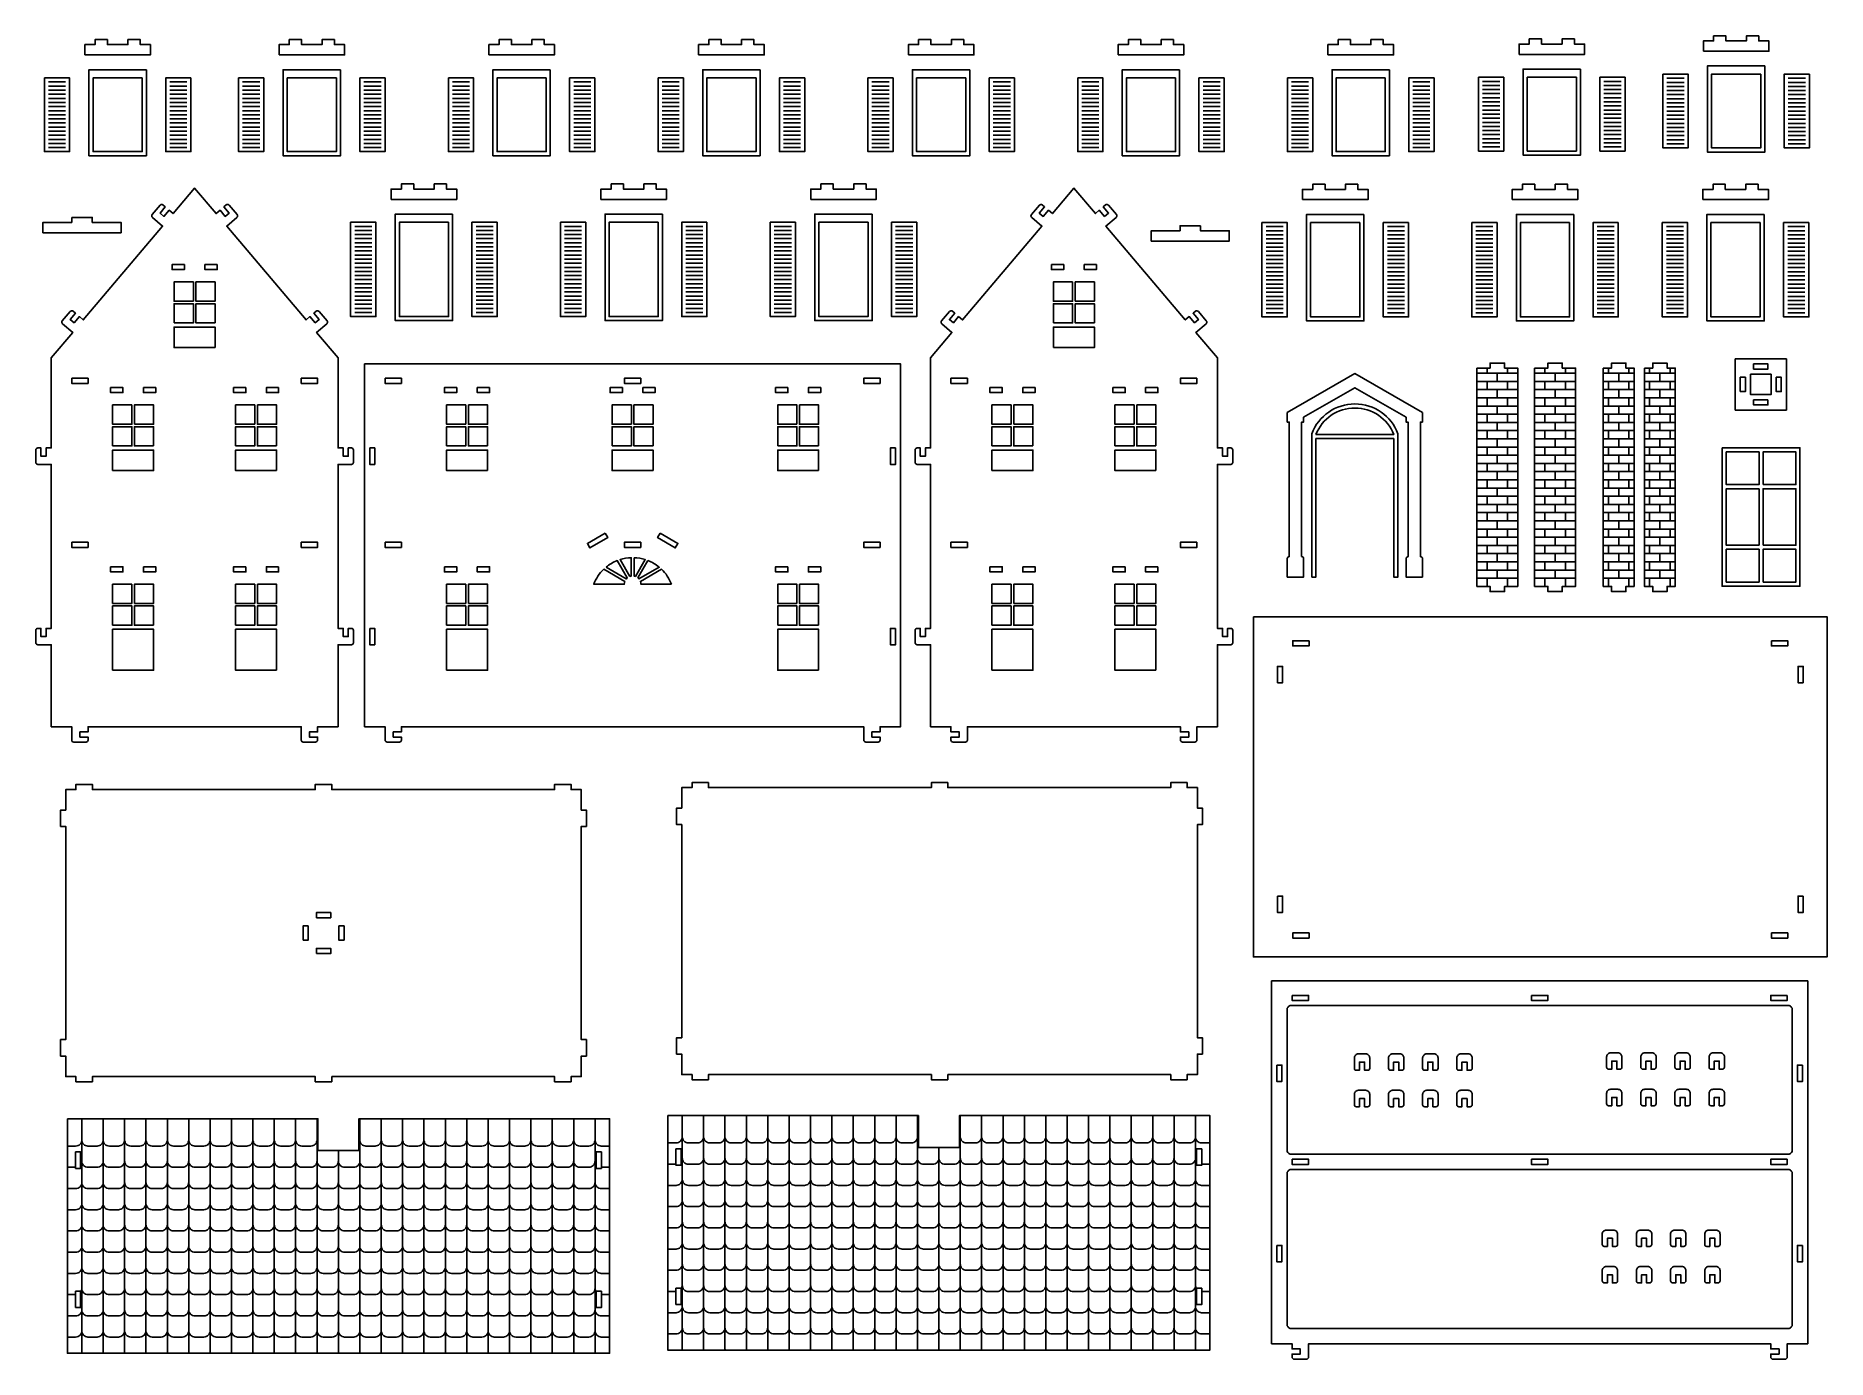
# Model space of a CAD drawing. Extents: x 7630.4 to 7674.1, y 670.5 to 702.7.
import ezdxf

# ---------------------------------------------------------------- set-up
doc = ezdxf.new("R2010")
doc.units = 0
doc.header["$MEASUREMENT"] = 0
doc.layers.add('LAYER1', color=18, linetype='CONTINUOUS')

msp = doc.modelspace()

# ---------------------------------------------------------------- linework, layer by layer
at = {"layer": 'LAYER1'}
for points in [[(7631.571, 702.271), (7631.571, 702.521), (7631.821, 702.521), (7631.821, 702.646), (7632.121, 702.646), (7632.121, 702.521), (7632.621, 702.521), (7632.621, 702.646), (7632.921, 702.646), (7632.921, 702.521), (7633.171, 702.521), (7633.171, 702.271)], [(7636.309, 702.271), (7636.309, 702.521), (7636.559, 702.521), (7636.559, 702.646), (7636.859, 702.646), (7636.859, 702.521), (7637.359, 702.521), (7637.359, 702.646), (7637.659, 702.646), (7637.659, 702.521), (7637.909, 702.521), (7637.909, 702.271)], [(7641.428, 702.271), (7641.428, 702.521), (7641.678, 702.521), (7641.678, 702.646), (7641.978, 702.646), (7641.978, 702.521), (7642.478, 702.521), (7642.478, 702.646), (7642.778, 702.646), (7642.778, 702.521), (7643.028, 702.521), (7643.028, 702.271)], [(7646.547, 702.271), (7646.547, 702.521), (7646.797, 702.521), (7646.797, 702.646), (7647.097, 702.646), (7647.097, 702.521), (7647.597, 702.521), (7647.597, 702.646), (7647.897, 702.646), (7647.897, 702.521), (7648.147, 702.521), (7648.147, 702.271)], [(7651.665, 702.271), (7651.665, 702.521), (7651.915, 702.521), (7651.915, 702.646), (7652.215, 702.646), (7652.215, 702.521), (7652.715, 702.521), (7652.715, 702.646), (7653.015, 702.646), (7653.015, 702.521), (7653.265, 702.521), (7653.265, 702.271)], [(7656.784, 702.271), (7656.784, 702.521), (7657.034, 702.521), (7657.034, 702.646), (7657.334, 702.646), (7657.334, 702.521), (7657.834, 702.521), (7657.834, 702.646), (7658.134, 702.646), (7658.134, 702.521), (7658.384, 702.521), (7658.384, 702.271)], [(7661.903, 702.271), (7661.903, 702.521), (7662.153, 702.521), (7662.153, 702.646), (7662.453, 702.646), (7662.453, 702.521), (7662.953, 702.521), (7662.953, 702.646), (7663.253, 702.646), (7663.253, 702.521), (7663.503, 702.521), (7663.503, 702.271)], [(7666.566, 702.285), (7666.566, 702.535), (7666.816, 702.535), (7666.816, 702.66), (7667.116, 702.66), (7667.116, 702.535), (7667.616, 702.535), (7667.616, 702.66), (7667.916, 702.66), (7667.916, 702.535), (7668.166, 702.535), (7668.166, 702.285)], [(7671.064, 702.361), (7671.064, 702.611), (7671.314, 702.611), (7671.314, 702.736), (7671.614, 702.736), (7671.614, 702.611), (7672.114, 702.611), (7672.114, 702.736), (7672.414, 702.736), (7672.414, 702.611), (7672.664, 702.611), (7672.664, 702.361)], [(7672.564, 702.002), (7671.164, 702.002), (7671.164, 699.902), (7672.564, 699.902)], [(7630.583, 701.711), (7631.199, 701.711), (7631.199, 699.911), (7630.583, 699.911)], [(7633.071, 701.911), (7631.671, 701.911), (7631.671, 699.811), (7633.071, 699.811)], [(7632.971, 701.711), (7631.771, 701.711), (7631.771, 699.911), (7632.971, 699.911)], [(7634.16, 701.711), (7633.543, 701.711), (7633.543, 699.911), (7634.16, 699.911)], [(7635.321, 701.711), (7635.937, 701.711), (7635.937, 699.911), (7635.321, 699.911)], [(7637.809, 701.911), (7636.409, 701.911), (7636.409, 699.811), (7637.809, 699.811)], [(7637.709, 701.711), (7636.509, 701.711), (7636.509, 699.911), (7637.709, 699.911)], [(7638.898, 701.711), (7638.281, 701.711), (7638.281, 699.911), (7638.898, 699.911)], [(7640.44, 701.711), (7641.056, 701.711), (7641.056, 699.911), (7640.44, 699.911)], [(7642.928, 701.911), (7641.528, 701.911), (7641.528, 699.811), (7642.928, 699.811)], [(7642.828, 701.711), (7641.628, 701.711), (7641.628, 699.911), (7642.828, 699.911)], [(7644.016, 701.711), (7643.4, 701.711), (7643.4, 699.911), (7644.016, 699.911)], [(7645.558, 701.711), (7646.175, 701.711), (7646.175, 699.911), (7645.558, 699.911)], [(7648.047, 701.911), (7646.647, 701.911), (7646.647, 699.811), (7648.047, 699.811)], [(7647.947, 701.711), (7646.747, 701.711), (7646.747, 699.911), (7647.947, 699.911)], [(7649.135, 701.711), (7648.519, 701.711), (7648.519, 699.911), (7649.135, 699.911)], [(7650.677, 701.711), (7651.293, 701.711), (7651.293, 699.911), (7650.677, 699.911)], [(7653.165, 701.911), (7651.765, 701.911), (7651.765, 699.811), (7653.165, 699.811)], [(7653.065, 701.711), (7651.865, 701.711), (7651.865, 699.911), (7653.065, 699.911)], [(7654.254, 701.711), (7653.637, 701.711), (7653.637, 699.911), (7654.254, 699.911)], [(7655.796, 701.711), (7656.412, 701.711), (7656.412, 699.911), (7655.796, 699.911)], [(7658.284, 701.911), (7656.884, 701.911), (7656.884, 699.811), (7658.284, 699.811)], [(7658.184, 701.711), (7656.984, 701.711), (7656.984, 699.911), (7658.184, 699.911)], [(7659.372, 701.711), (7658.756, 701.711), (7658.756, 699.911), (7659.372, 699.911)], [(7660.914, 701.711), (7661.531, 701.711), (7661.531, 699.911), (7660.914, 699.911)], [(7663.403, 701.911), (7662.003, 701.911), (7662.003, 699.811), (7663.403, 699.811)], [(7663.303, 701.711), (7662.103, 701.711), (7662.103, 699.911), (7663.303, 699.911)], [(7664.491, 701.711), (7663.875, 701.711), (7663.875, 699.911), (7664.491, 699.911)], [(7665.577, 701.726), (7666.194, 701.726), (7666.194, 699.926), (7665.577, 699.926)], [(7668.066, 701.926), (7666.666, 701.926), (7666.666, 699.826), (7668.066, 699.826)], [(7667.966, 701.726), (7666.766, 701.726), (7666.766, 699.926), (7667.966, 699.926)], [(7669.154, 701.726), (7668.538, 701.726), (7668.538, 699.926), (7669.154, 699.926)], [(7670.076, 701.802), (7670.692, 701.802), (7670.692, 700.002), (7670.076, 700.002)], [(7672.464, 701.802), (7671.264, 701.802), (7671.264, 700.002), (7672.464, 700.002)], [(7673.652, 701.802), (7673.036, 701.802), (7673.036, 700.002), (7673.652, 700.002)], [(7639.044, 698.748), (7639.044, 698.998), (7639.294, 698.998), (7639.294, 699.123), (7639.594, 699.123), (7639.594, 698.998), (7640.094, 698.998), (7640.094, 699.123), (7640.394, 699.123), (7640.394, 698.998), (7640.644, 698.998), (7640.644, 698.748)], [(7644.163, 698.748), (7644.163, 698.998), (7644.413, 698.998), (7644.413, 699.123), (7644.713, 699.123), (7644.713, 698.998), (7645.213, 698.998), (7645.213, 699.123), (7645.513, 699.123), (7645.513, 698.998), (7645.763, 698.998), (7645.763, 698.748)], [(7649.282, 698.748), (7649.282, 698.998), (7649.532, 698.998), (7649.532, 699.123), (7649.832, 699.123), (7649.832, 698.998), (7650.332, 698.998), (7650.332, 699.123), (7650.632, 699.123), (7650.632, 698.998), (7650.882, 698.998), (7650.882, 698.748)], [(7661.281, 698.742), (7661.281, 698.992), (7661.531, 698.992), (7661.531, 699.117), (7661.831, 699.117), (7661.831, 698.992), (7662.331, 698.992), (7662.331, 699.117), (7662.631, 699.117), (7662.631, 698.992), (7662.881, 698.992), (7662.881, 698.742)], [(7666.4, 698.742), (7666.4, 698.992), (7666.65, 698.992), (7666.65, 699.117), (7666.95, 699.117), (7666.95, 698.992), (7667.45, 698.992), (7667.45, 699.117), (7667.75, 699.117), (7667.75, 698.992), (7668, 698.992), (7668, 698.742)], [(7671.049, 698.742), (7671.049, 698.992), (7671.299, 698.992), (7671.299, 699.117), (7671.599, 699.117), (7671.599, 698.992), (7672.099, 698.992), (7672.099, 699.117), (7672.399, 699.117), (7672.399, 698.992), (7672.649, 698.992), (7672.649, 698.742)], [(7631.25, 698.309), (7631.75, 698.309), (7631.75, 698.184), (7632.453, 698.184), (7632.453, 697.934), (7630.547, 697.934), (7630.547, 698.184), (7631.25, 698.184)], [(7638.056, 698.189), (7638.672, 698.189), (7638.672, 695.889), (7638.056, 695.889)], [(7640.544, 698.389), (7639.144, 698.389), (7639.144, 695.789), (7640.544, 695.789)], [(7640.444, 698.189), (7639.244, 698.189), (7639.244, 695.889), (7640.444, 695.889)], [(7641.633, 698.189), (7641.016, 698.189), (7641.016, 695.889), (7641.633, 695.889)], [(7643.175, 698.189), (7643.791, 698.189), (7643.791, 695.889), (7643.175, 695.889)], [(7645.663, 698.389), (7644.263, 698.389), (7644.263, 695.789), (7645.663, 695.789)], [(7645.563, 698.189), (7644.363, 698.189), (7644.363, 695.889), (7645.563, 695.889)], [(7646.751, 698.189), (7646.135, 698.189), (7646.135, 695.889), (7646.751, 695.889)], [(7648.293, 698.189), (7648.91, 698.189), (7648.91, 695.889), (7648.293, 695.889)], [(7650.782, 698.389), (7649.382, 698.389), (7649.382, 695.789), (7650.782, 695.789)], [(7650.682, 698.189), (7649.482, 698.189), (7649.482, 695.889), (7650.682, 695.889)], [(7651.87, 698.189), (7651.254, 698.189), (7651.254, 695.889), (7651.87, 695.889)], [(7658.793, 698.105), (7658.293, 698.105), (7658.293, 697.98), (7657.59, 697.98), (7657.59, 697.73), (7659.495, 697.73), (7659.495, 697.98), (7658.793, 697.98)], [(7660.293, 698.182), (7660.909, 698.182), (7660.909, 695.882), (7660.293, 695.882)], [(7662.781, 698.382), (7661.381, 698.382), (7661.381, 695.782), (7662.781, 695.782)], [(7662.681, 698.182), (7661.481, 698.182), (7661.481, 695.882), (7662.681, 695.882)], [(7663.87, 698.182), (7663.253, 698.182), (7663.253, 695.882), (7663.87, 695.882)], [(7665.412, 698.182), (7666.028, 698.182), (7666.028, 695.882), (7665.412, 695.882)], [(7667.9, 698.382), (7666.5, 698.382), (7666.5, 695.782), (7667.9, 695.782)], [(7667.8, 698.182), (7666.6, 698.182), (7666.6, 695.882), (7667.8, 695.882)], [(7668.988, 698.182), (7668.372, 698.182), (7668.372, 695.882), (7668.988, 695.882)], [(7670.06, 698.182), (7670.677, 698.182), (7670.677, 695.882), (7670.06, 695.882)], [(7672.549, 698.382), (7671.149, 698.382), (7671.149, 695.782), (7672.549, 695.782)], [(7672.449, 698.182), (7671.249, 698.182), (7671.249, 695.882), (7672.449, 695.882)], [(7673.637, 698.182), (7673.021, 698.182), (7673.021, 695.882), (7673.637, 695.882)], [(7633.999, 697.158), (7633.699, 697.158), (7633.699, 697.033), (7633.999, 697.033)], [(7634.799, 697.158), (7634.499, 697.158), (7634.499, 697.033), (7634.799, 697.033)], [(7655.155, 697.158), (7655.455, 697.158), (7655.455, 697.033), (7655.155, 697.033)], [(7655.955, 697.158), (7656.255, 697.158), (7656.255, 697.033), (7655.955, 697.033)], [(7634.218, 696.264), (7634.218, 696.733), (7633.749, 696.733), (7633.749, 696.264)], [(7634.28, 696.733), (7634.749, 696.733), (7634.749, 696.264), (7634.28, 696.264)], [(7655.673, 696.733), (7655.205, 696.733), (7655.205, 696.264), (7655.673, 696.264)], [(7655.736, 696.264), (7655.736, 696.733), (7656.205, 696.733), (7656.205, 696.264)], [(7633.749, 695.733), (7634.218, 695.733), (7634.218, 696.201), (7633.749, 696.201)], [(7634.749, 695.733), (7634.749, 696.201), (7634.28, 696.201), (7634.28, 695.733)], [(7655.205, 695.733), (7655.205, 696.201), (7655.673, 696.201), (7655.673, 695.733)], [(7656.205, 695.733), (7655.736, 695.733), (7655.736, 696.201), (7656.205, 696.201)], [(7634.749, 695.133), (7633.749, 695.133), (7633.749, 695.633), (7634.749, 695.633)], [(7655.205, 695.133), (7656.205, 695.133), (7656.205, 695.633), (7655.205, 695.633)], [(7665.536, 694.631), (7665.536, 689.306), (7665.861, 689.306), (7665.861, 689.181), (7666.211, 689.181), (7666.211, 689.306), (7666.536, 689.306), (7666.536, 694.631), (7666.211, 694.631), (7666.211, 694.756), (7665.861, 694.756), (7665.861, 694.631)], [(7666.947, 694.631), (7666.947, 689.306), (7667.272, 689.306), (7667.272, 689.181), (7667.622, 689.181), (7667.622, 689.306), (7667.947, 689.306), (7667.947, 694.631), (7667.622, 694.631), (7667.622, 694.756), (7667.272, 694.756), (7667.272, 694.631)], [(7668.622, 694.631), (7668.622, 689.306), (7668.822, 689.306), (7668.822, 689.181), (7669.172, 689.181), (7669.172, 689.306), (7669.372, 689.306), (7669.372, 694.631), (7669.172, 694.631), (7669.172, 694.756), (7668.822, 694.756), (7668.822, 694.631)], [(7669.627, 694.631), (7669.627, 689.306), (7669.827, 689.306), (7669.827, 689.181), (7670.177, 689.181), (7670.177, 689.306), (7670.377, 689.306), (7670.377, 694.631), (7670.177, 694.631), (7670.177, 694.756), (7669.827, 694.756), (7669.827, 694.631)], [(7673.09, 694.857), (7673.09, 693.607), (7671.84, 693.607), (7671.84, 694.857)], [(7672.29, 694.732), (7672.64, 694.732), (7672.64, 694.607), (7672.29, 694.607)], [(7631.249, 694.383), (7631.249, 694.258), (7631.649, 694.258), (7631.649, 694.383)], [(7632.199, 694.158), (7632.499, 694.158), (7632.499, 694.033), (7632.199, 694.033)], [(7632.999, 694.158), (7633.299, 694.158), (7633.299, 694.033), (7632.999, 694.033)], [(7635.499, 694.158), (7635.199, 694.158), (7635.199, 694.033), (7635.499, 694.033)], [(7636.299, 694.158), (7635.999, 694.158), (7635.999, 694.033), (7636.299, 694.033)], [(7636.849, 694.383), (7636.849, 694.258), (7637.249, 694.258), (7637.249, 694.383)], [(7638.896, 694.383), (7639.296, 694.383), (7639.296, 694.258), (7638.896, 694.258)], [(7640.646, 694.158), (7640.346, 694.158), (7640.346, 694.033), (7640.646, 694.033)], [(7641.446, 694.158), (7641.146, 694.158), (7641.146, 694.033), (7641.446, 694.033)], [(7644.686, 694.158), (7644.386, 694.158), (7644.386, 694.033), (7644.686, 694.033)], [(7645.136, 694.383), (7644.736, 694.383), (7644.736, 694.258), (7645.136, 694.258)], [(7645.486, 694.158), (7645.186, 694.158), (7645.186, 694.033), (7645.486, 694.033)], [(7648.726, 694.158), (7648.426, 694.158), (7648.426, 694.033), (7648.726, 694.033)], [(7649.526, 694.158), (7649.226, 694.158), (7649.226, 694.033), (7649.526, 694.033)], [(7650.976, 694.383), (7650.576, 694.383), (7650.576, 694.258), (7650.976, 694.258)], [(7653.105, 694.383), (7653.105, 694.258), (7652.705, 694.258), (7652.705, 694.383)], [(7653.655, 694.158), (7653.955, 694.158), (7653.955, 694.033), (7653.655, 694.033)], [(7654.455, 694.158), (7654.755, 694.158), (7654.755, 694.033), (7654.455, 694.033)], [(7656.955, 694.158), (7656.655, 694.158), (7656.655, 694.033), (7656.955, 694.033)], [(7657.755, 694.158), (7657.455, 694.158), (7657.455, 694.033), (7657.755, 694.033)], [(7658.705, 694.383), (7658.705, 694.258), (7658.305, 694.258), (7658.305, 694.383)], [(7671.965, 694.057), (7672.09, 694.057), (7672.09, 694.407), (7671.965, 694.407)], [(7672.217, 694.481), (7672.714, 694.481), (7672.714, 693.984), (7672.217, 693.984)], [(7672.84, 694.407), (7672.965, 694.407), (7672.965, 694.057), (7672.84, 694.057)], [(7632.718, 693.733), (7632.249, 693.733), (7632.249, 693.264), (7632.718, 693.264)], [(7632.78, 693.264), (7632.78, 693.733), (7633.249, 693.733), (7633.249, 693.264)], [(7635.718, 693.264), (7635.718, 693.733), (7635.249, 693.733), (7635.249, 693.264)], [(7635.78, 693.733), (7636.249, 693.733), (7636.249, 693.264), (7635.78, 693.264)], [(7640.865, 693.264), (7640.865, 693.733), (7640.396, 693.733), (7640.396, 693.264)], [(7640.928, 693.733), (7641.396, 693.733), (7641.396, 693.264), (7640.928, 693.264)], [(7644.905, 693.264), (7644.905, 693.733), (7644.436, 693.733), (7644.436, 693.264)], [(7644.968, 693.733), (7645.436, 693.733), (7645.436, 693.264), (7644.968, 693.264)], [(7648.945, 693.264), (7648.945, 693.733), (7648.476, 693.733), (7648.476, 693.264)], [(7649.008, 693.733), (7649.476, 693.733), (7649.476, 693.264), (7649.008, 693.264)], [(7654.173, 693.733), (7653.705, 693.733), (7653.705, 693.264), (7654.173, 693.264)], [(7654.236, 693.264), (7654.236, 693.733), (7654.705, 693.733), (7654.705, 693.264)], [(7657.173, 693.264), (7657.173, 693.733), (7656.705, 693.733), (7656.705, 693.264)], [(7657.236, 693.733), (7657.705, 693.733), (7657.705, 693.264), (7657.236, 693.264)], [(7672.64, 693.857), (7672.29, 693.857), (7672.29, 693.732), (7672.64, 693.732)], [(7632.249, 692.733), (7632.249, 693.201), (7632.718, 693.201), (7632.718, 692.733)], [(7633.249, 692.733), (7632.78, 692.733), (7632.78, 693.201), (7633.249, 693.201)], [(7635.249, 692.733), (7635.718, 692.733), (7635.718, 693.201), (7635.249, 693.201)], [(7636.249, 692.733), (7636.249, 693.201), (7635.78, 693.201), (7635.78, 692.733)], [(7640.396, 692.733), (7640.865, 692.733), (7640.865, 693.201), (7640.396, 693.201)], [(7641.396, 692.733), (7641.396, 693.201), (7640.928, 693.201), (7640.928, 692.733)], [(7644.436, 692.733), (7644.905, 692.733), (7644.905, 693.201), (7644.436, 693.201)], [(7645.436, 692.733), (7645.436, 693.201), (7644.968, 693.201), (7644.968, 692.733)], [(7648.476, 692.733), (7648.945, 692.733), (7648.945, 693.201), (7648.476, 693.201)], [(7649.476, 692.733), (7649.476, 693.201), (7649.008, 693.201), (7649.008, 692.733)], [(7653.705, 692.733), (7653.705, 693.201), (7654.173, 693.201), (7654.173, 692.733)], [(7654.705, 692.733), (7654.236, 692.733), (7654.236, 693.201), (7654.705, 693.201)], [(7656.705, 692.733), (7657.173, 692.733), (7657.173, 693.201), (7656.705, 693.201)], [(7657.705, 692.733), (7657.705, 693.201), (7657.236, 693.201), (7657.236, 692.733)], [(7632.249, 692.133), (7633.249, 692.133), (7633.249, 692.633), (7632.249, 692.633)], [(7636.249, 692.133), (7635.249, 692.133), (7635.249, 692.633), (7636.249, 692.633)], [(7638.521, 692.683), (7638.646, 692.683), (7638.646, 692.283), (7638.521, 692.283)], [(7641.396, 692.133), (7640.396, 692.133), (7640.396, 692.633), (7641.396, 692.633)], [(7645.436, 692.133), (7644.436, 692.133), (7644.436, 692.633), (7645.436, 692.633)], [(7649.476, 692.133), (7648.476, 692.133), (7648.476, 692.633), (7649.476, 692.633)], [(7651.351, 692.683), (7651.226, 692.683), (7651.226, 692.283), (7651.351, 692.283)], [(7653.705, 692.133), (7654.705, 692.133), (7654.705, 692.633), (7653.705, 692.633)], [(7657.705, 692.133), (7656.705, 692.133), (7656.705, 692.633), (7657.705, 692.633)], [(7671.521, 692.689), (7673.421, 692.689), (7673.421, 689.311), (7671.521, 689.311)], [(7671.621, 692.589), (7671.621, 691.789), (7672.421, 691.789), (7672.421, 692.589)], [(7672.521, 691.789), (7672.521, 692.589), (7673.321, 692.589), (7673.321, 691.789)], [(7672.521, 690.311), (7673.321, 690.311), (7673.321, 691.689), (7672.521, 691.689)], [(7631.249, 690.383), (7631.249, 690.258), (7631.649, 690.258), (7631.649, 690.383)], [(7636.849, 690.383), (7636.849, 690.258), (7637.249, 690.258), (7637.249, 690.383)], [(7638.896, 690.383), (7639.296, 690.383), (7639.296, 690.258), (7638.896, 690.258)], [(7644.265, 690.605), (7643.832, 690.355), (7643.895, 690.246), (7644.328, 690.496)], [(7645.136, 690.383), (7644.736, 690.383), (7644.736, 690.258), (7645.136, 690.258)], [(7645.607, 690.605), (7646.04, 690.355), (7645.978, 690.246), (7645.545, 690.496)], [(7650.976, 690.383), (7650.576, 690.383), (7650.576, 690.258), (7650.976, 690.258)], [(7653.105, 690.383), (7653.105, 690.258), (7652.705, 690.258), (7652.705, 690.383)], [(7658.705, 690.383), (7658.705, 690.258), (7658.305, 690.258), (7658.305, 690.383)], [(7671.621, 690.211), (7672.421, 690.211), (7672.421, 689.411), (7671.621, 689.411)], [(7672.521, 689.411), (7673.321, 689.411), (7673.321, 690.211), (7672.521, 690.211)], [(7632.199, 689.785), (7632.499, 689.785), (7632.499, 689.66), (7632.199, 689.66)], [(7632.999, 689.785), (7633.299, 689.785), (7633.299, 689.66), (7632.999, 689.66)], [(7635.499, 689.785), (7635.199, 689.785), (7635.199, 689.66), (7635.499, 689.66)], [(7636.299, 689.785), (7635.999, 689.785), (7635.999, 689.66), (7636.299, 689.66)], [(7640.346, 689.785), (7640.646, 689.785), (7640.646, 689.66), (7640.346, 689.66)], [(7641.146, 689.785), (7641.446, 689.785), (7641.446, 689.66), (7641.146, 689.66)], [(7648.726, 689.785), (7648.426, 689.785), (7648.426, 689.66), (7648.726, 689.66)], [(7649.526, 689.785), (7649.226, 689.785), (7649.226, 689.66), (7649.526, 689.66)], [(7653.655, 689.785), (7653.955, 689.785), (7653.955, 689.66), (7653.655, 689.66)], [(7654.455, 689.785), (7654.755, 689.785), (7654.755, 689.66), (7654.455, 689.66)], [(7656.955, 689.785), (7656.655, 689.785), (7656.655, 689.66), (7656.955, 689.66)], [(7657.755, 689.785), (7657.455, 689.785), (7657.455, 689.66), (7657.755, 689.66)], [(7632.718, 689.36), (7632.249, 689.36), (7632.249, 688.892), (7632.718, 688.892)], [(7632.78, 688.892), (7632.78, 689.36), (7633.249, 689.36), (7633.249, 688.892)], [(7635.718, 688.892), (7635.718, 689.36), (7635.249, 689.36), (7635.249, 688.892)], [(7635.78, 689.36), (7636.249, 689.36), (7636.249, 688.892), (7635.78, 688.892)], [(7640.865, 689.36), (7640.396, 689.36), (7640.396, 688.892), (7640.865, 688.892)], [(7640.928, 688.892), (7640.928, 689.36), (7641.396, 689.36), (7641.396, 688.892)], [(7648.945, 688.892), (7648.945, 689.36), (7648.476, 689.36), (7648.476, 688.892)], [(7649.008, 689.36), (7649.476, 689.36), (7649.476, 688.892), (7649.008, 688.892)], [(7654.173, 689.36), (7653.705, 689.36), (7653.705, 688.892), (7654.173, 688.892)], [(7654.236, 688.892), (7654.236, 689.36), (7654.705, 689.36), (7654.705, 688.892)], [(7657.173, 688.892), (7657.173, 689.36), (7656.705, 689.36), (7656.705, 688.892)], [(7657.236, 689.36), (7657.705, 689.36), (7657.705, 688.892), (7657.236, 688.892)], [(7632.249, 688.36), (7632.249, 688.829), (7632.718, 688.829), (7632.718, 688.36)], [(7633.249, 688.36), (7632.78, 688.36), (7632.78, 688.829), (7633.249, 688.829)], [(7635.249, 688.36), (7635.718, 688.36), (7635.718, 688.829), (7635.249, 688.829)], [(7636.249, 688.36), (7636.249, 688.829), (7635.78, 688.829), (7635.78, 688.36)], [(7640.396, 688.36), (7640.396, 688.829), (7640.865, 688.829), (7640.865, 688.36)], [(7641.396, 688.36), (7640.928, 688.36), (7640.928, 688.829), (7641.396, 688.829)], [(7648.476, 688.36), (7648.945, 688.36), (7648.945, 688.829), (7648.476, 688.829)], [(7649.476, 688.36), (7649.476, 688.829), (7649.008, 688.829), (7649.008, 688.36)], [(7653.705, 688.36), (7653.705, 688.829), (7654.173, 688.829), (7654.173, 688.36)], [(7654.705, 688.36), (7654.236, 688.36), (7654.236, 688.829), (7654.705, 688.829)], [(7656.705, 688.36), (7657.173, 688.36), (7657.173, 688.829), (7656.705, 688.829)], [(7657.705, 688.36), (7657.705, 688.829), (7657.236, 688.829), (7657.236, 688.36)], [(7660.084, 688.565), (7674.084, 688.565), (7674.084, 680.27), (7660.084, 680.27)], [(7632.249, 687.26), (7633.249, 687.26), (7633.249, 688.26), (7632.249, 688.26)], [(7636.249, 687.26), (7635.249, 687.26), (7635.249, 688.26), (7636.249, 688.26)], [(7638.521, 688.283), (7638.646, 688.283), (7638.646, 687.883), (7638.521, 687.883)], [(7640.396, 687.26), (7641.396, 687.26), (7641.396, 688.26), (7640.396, 688.26)], [(7649.476, 687.26), (7648.476, 687.26), (7648.476, 688.26), (7649.476, 688.26)], [(7651.351, 688.283), (7651.226, 688.283), (7651.226, 687.883), (7651.351, 687.883)], [(7653.705, 687.26), (7654.705, 687.26), (7654.705, 688.26), (7653.705, 688.26)], [(7657.705, 687.26), (7656.705, 687.26), (7656.705, 688.26), (7657.705, 688.26)], [(7661.444, 687.98), (7661.044, 687.98), (7661.044, 687.855), (7661.444, 687.855)], [(7672.724, 687.98), (7673.124, 687.98), (7673.124, 687.855), (7672.724, 687.855)], [(7660.669, 686.955), (7660.669, 687.355), (7660.794, 687.355), (7660.794, 686.955)], [(7673.499, 686.955), (7673.499, 687.355), (7673.374, 687.355), (7673.374, 686.955)], [(7652.626, 677.398), (7658.066, 677.398), (7658.066, 677.273), (7658.466, 677.273), (7658.466, 677.398), (7658.716, 677.398), (7658.716, 677.898), (7658.841, 677.898), (7658.841, 678.298), (7658.716, 678.298), (7658.716, 683.498), (7658.841, 683.498), (7658.841, 683.898), (7658.716, 683.898), (7658.716, 684.398), (7658.466, 684.398), (7658.466, 684.523), (7658.066, 684.523), (7658.066, 684.398), (7652.626, 684.398), (7652.626, 684.523), (7652.226, 684.523), (7652.226, 684.398), (7646.786, 684.398), (7646.786, 684.523), (7646.386, 684.523), (7646.386, 684.398), (7646.136, 684.398), (7646.136, 683.898), (7646.011, 683.898), (7646.011, 683.498), (7646.136, 683.498), (7646.136, 678.298), (7646.011, 678.298), (7646.011, 677.898), (7646.136, 677.898), (7646.136, 677.398), (7646.386, 677.398), (7646.386, 677.273), (7646.786, 677.273), (7646.786, 677.398), (7652.226, 677.398), (7652.226, 677.273), (7652.626, 677.273)], [(7637.594, 677.351), (7643.034, 677.351), (7643.034, 677.226), (7643.434, 677.226), (7643.434, 677.351), (7643.684, 677.351), (7643.684, 677.851), (7643.809, 677.851), (7643.809, 678.251), (7643.684, 678.251), (7643.684, 683.451), (7643.809, 683.451), (7643.809, 683.851), (7643.684, 683.851), (7643.684, 684.351), (7643.434, 684.351), (7643.434, 684.476), (7643.034, 684.476), (7643.034, 684.351), (7637.594, 684.351), (7637.594, 684.476), (7637.194, 684.476), (7637.194, 684.351), (7631.754, 684.351), (7631.754, 684.476), (7631.354, 684.476), (7631.354, 684.351), (7631.104, 684.351), (7631.104, 683.851), (7630.979, 683.851), (7630.979, 683.451), (7631.104, 683.451), (7631.104, 678.251), (7630.979, 678.251), (7630.979, 677.851), (7631.104, 677.851), (7631.104, 677.351), (7631.354, 677.351), (7631.354, 677.226), (7631.754, 677.226), (7631.754, 677.351), (7637.194, 677.351), (7637.194, 677.226), (7637.594, 677.226)], [(7660.669, 681.755), (7660.669, 681.355), (7660.794, 681.355), (7660.794, 681.755)], [(7673.499, 681.755), (7673.499, 681.355), (7673.374, 681.355), (7673.374, 681.755)], [(7636.894, 680.676), (7636.894, 681.026), (7637.019, 681.026), (7637.019, 680.676)], [(7637.219, 681.226), (7637.569, 681.226), (7637.569, 681.351), (7637.219, 681.351)], [(7637.894, 680.676), (7637.894, 681.026), (7637.769, 681.026), (7637.769, 680.676)], [(7661.444, 680.855), (7661.044, 680.855), (7661.044, 680.73), (7661.444, 680.73)], [(7672.724, 680.855), (7673.124, 680.855), (7673.124, 680.73), (7672.724, 680.73)], [(7637.219, 680.351), (7637.569, 680.351), (7637.569, 680.476), (7637.219, 680.476)], [(7661.029, 679.332), (7661.429, 679.332), (7661.429, 679.207), (7661.029, 679.207)], [(7666.869, 679.332), (7667.269, 679.332), (7667.269, 679.207), (7666.869, 679.207)], [(7673.109, 679.332), (7672.709, 679.332), (7672.709, 679.207), (7673.109, 679.207)], [(7660.654, 677.632), (7660.779, 677.632), (7660.779, 677.232), (7660.654, 677.232)], [(7673.484, 677.632), (7673.359, 677.632), (7673.359, 677.232), (7673.484, 677.232)], [(7631.143, 676.323), (7637.258, 676.323), (7637.258, 675.548), (7638.258, 675.548), (7638.258, 676.323), (7644.373, 676.323), (7644.373, 670.602), (7631.143, 670.602)], [(7645.794, 676.398), (7651.909, 676.398), (7651.909, 675.624), (7652.909, 675.624), (7652.909, 676.398), (7659.024, 676.398), (7659.024, 670.677), (7645.794, 670.677)], [(7631.343, 675.511), (7631.343, 675.111), (7631.468, 675.111), (7631.468, 675.511)], [(7644.048, 675.111), (7644.048, 675.511), (7644.173, 675.511), (7644.173, 675.111)], [(7645.994, 675.586), (7645.994, 675.186), (7646.119, 675.186), (7646.119, 675.586)], [(7658.699, 675.186), (7658.699, 675.586), (7658.824, 675.586), (7658.824, 675.186)], [(7661.029, 675.332), (7661.429, 675.332), (7661.429, 675.207), (7661.029, 675.207)], [(7666.869, 675.332), (7667.269, 675.332), (7667.269, 675.207), (7666.869, 675.207)], [(7673.109, 675.332), (7672.709, 675.332), (7672.709, 675.207), (7673.109, 675.207)], [(7660.654, 673.232), (7660.779, 673.232), (7660.779, 672.832), (7660.654, 672.832)], [(7673.484, 673.232), (7673.359, 673.232), (7673.359, 672.832), (7673.484, 672.832)], [(7631.343, 671.714), (7631.343, 672.114), (7631.468, 672.114), (7631.468, 671.714)], [(7644.048, 671.714), (7644.048, 672.114), (7644.173, 672.114), (7644.173, 671.714)], [(7645.994, 671.789), (7645.994, 672.189), (7646.119, 672.189), (7646.119, 671.789)], [(7658.699, 671.789), (7658.699, 672.189), (7658.824, 672.189), (7658.824, 671.789)]]:
    msp.add_lwpolyline(points, close=True, dxfattribs=at)
for points in [[(7630.683, 701.611), (7631.099, 701.611)], [(7634.06, 701.611), (7633.643, 701.611)], [(7635.421, 701.611), (7635.837, 701.611)], [(7638.798, 701.611), (7638.381, 701.611)], [(7640.54, 701.611), (7640.956, 701.611)], [(7643.916, 701.611), (7643.5, 701.611)], [(7645.658, 701.611), (7646.075, 701.611)], [(7649.035, 701.611), (7648.619, 701.611)], [(7650.777, 701.611), (7651.193, 701.611)], [(7654.154, 701.611), (7653.737, 701.611)], [(7655.896, 701.611), (7656.312, 701.611)], [(7659.272, 701.611), (7658.856, 701.611)], [(7661.014, 701.611), (7661.431, 701.611)], [(7664.391, 701.611), (7663.975, 701.611)], [(7665.677, 701.626), (7666.094, 701.626)], [(7669.054, 701.626), (7668.638, 701.626)], [(7670.176, 701.702), (7670.592, 701.702)], [(7670.592, 701.602), (7670.176, 701.602)], [(7673.552, 701.702), (7673.136, 701.702)], [(7673.136, 701.602), (7673.552, 701.602)], [(7631.099, 701.511), (7630.683, 701.511)], [(7631.099, 701.411), (7630.683, 701.411)], [(7631.099, 701.311), (7630.683, 701.311)], [(7631.099, 701.211), (7630.683, 701.211)], [(7633.643, 701.511), (7634.06, 701.511)], [(7633.643, 701.411), (7634.06, 701.411)], [(7633.643, 701.311), (7634.06, 701.311)], [(7633.643, 701.211), (7634.06, 701.211)], [(7635.837, 701.511), (7635.421, 701.511)], [(7635.837, 701.411), (7635.421, 701.411)], [(7635.837, 701.311), (7635.421, 701.311)], [(7635.837, 701.211), (7635.421, 701.211)], [(7638.381, 701.511), (7638.798, 701.511)], [(7638.381, 701.411), (7638.798, 701.411)], [(7638.381, 701.311), (7638.798, 701.311)], [(7638.381, 701.211), (7638.798, 701.211)], [(7640.956, 701.511), (7640.54, 701.511)], [(7640.956, 701.411), (7640.54, 701.411)], [(7640.956, 701.311), (7640.54, 701.311)], [(7640.956, 701.211), (7640.54, 701.211)], [(7643.5, 701.511), (7643.916, 701.511)], [(7643.5, 701.411), (7643.916, 701.411)], [(7643.5, 701.311), (7643.916, 701.311)], [(7643.5, 701.211), (7643.916, 701.211)], [(7646.075, 701.511), (7645.658, 701.511)], [(7646.075, 701.411), (7645.658, 701.411)], [(7646.075, 701.311), (7645.658, 701.311)], [(7646.075, 701.211), (7645.658, 701.211)], [(7648.619, 701.511), (7649.035, 701.511)], [(7648.619, 701.411), (7649.035, 701.411)], [(7648.619, 701.311), (7649.035, 701.311)], [(7648.619, 701.211), (7649.035, 701.211)], [(7651.193, 701.511), (7650.777, 701.511)], [(7651.193, 701.411), (7650.777, 701.411)], [(7651.193, 701.311), (7650.777, 701.311)], [(7651.193, 701.211), (7650.777, 701.211)], [(7653.737, 701.511), (7654.154, 701.511)], [(7653.737, 701.411), (7654.154, 701.411)], [(7653.737, 701.311), (7654.154, 701.311)], [(7653.737, 701.211), (7654.154, 701.211)], [(7656.312, 701.511), (7655.896, 701.511)], [(7656.312, 701.411), (7655.896, 701.411)], [(7656.312, 701.311), (7655.896, 701.311)], [(7656.312, 701.211), (7655.896, 701.211)], [(7658.856, 701.511), (7659.272, 701.511)], [(7658.856, 701.411), (7659.272, 701.411)], [(7658.856, 701.311), (7659.272, 701.311)], [(7658.856, 701.211), (7659.272, 701.211)], [(7661.431, 701.511), (7661.014, 701.511)], [(7661.431, 701.411), (7661.014, 701.411)], [(7661.431, 701.311), (7661.014, 701.311)], [(7661.431, 701.211), (7661.014, 701.211)], [(7663.975, 701.511), (7664.391, 701.511)], [(7663.975, 701.411), (7664.391, 701.411)], [(7663.975, 701.311), (7664.391, 701.311)], [(7663.975, 701.211), (7664.391, 701.211)], [(7666.094, 701.526), (7665.677, 701.526)], [(7666.094, 701.426), (7665.677, 701.426)], [(7666.094, 701.326), (7665.677, 701.326)], [(7666.094, 701.226), (7665.677, 701.226)], [(7666.094, 701.126), (7665.677, 701.126)], [(7668.638, 701.526), (7669.054, 701.526)], [(7668.638, 701.426), (7669.054, 701.426)], [(7668.638, 701.326), (7669.054, 701.326)], [(7668.638, 701.226), (7669.054, 701.226)], [(7668.638, 701.126), (7669.054, 701.126)], [(7670.592, 701.502), (7670.176, 701.502)], [(7670.592, 701.402), (7670.176, 701.402)], [(7670.592, 701.302), (7670.176, 701.302)], [(7670.592, 701.202), (7670.176, 701.202)], [(7673.136, 701.502), (7673.552, 701.502)], [(7673.136, 701.402), (7673.552, 701.402)], [(7673.136, 701.302), (7673.552, 701.302)], [(7673.136, 701.202), (7673.552, 701.202)], [(7631.099, 701.111), (7630.683, 701.111)], [(7631.099, 701.011), (7630.683, 701.011)], [(7631.099, 700.911), (7630.683, 700.911)], [(7631.099, 700.811), (7630.683, 700.811)], [(7631.099, 700.711), (7630.683, 700.711)], [(7633.643, 701.111), (7634.06, 701.111)], [(7633.643, 701.011), (7634.06, 701.011)], [(7633.643, 700.911), (7634.06, 700.911)], [(7633.643, 700.811), (7634.06, 700.811)], [(7633.643, 700.711), (7634.06, 700.711)], [(7635.837, 701.111), (7635.421, 701.111)], [(7635.837, 701.011), (7635.421, 701.011)], [(7635.837, 700.911), (7635.421, 700.911)], [(7635.837, 700.811), (7635.421, 700.811)], [(7635.837, 700.711), (7635.421, 700.711)], [(7638.381, 701.111), (7638.798, 701.111)], [(7638.381, 701.011), (7638.798, 701.011)], [(7638.381, 700.911), (7638.798, 700.911)], [(7638.381, 700.811), (7638.798, 700.811)], [(7638.381, 700.711), (7638.798, 700.711)], [(7640.956, 701.111), (7640.54, 701.111)], [(7640.956, 701.011), (7640.54, 701.011)], [(7640.956, 700.911), (7640.54, 700.911)], [(7640.956, 700.811), (7640.54, 700.811)], [(7640.956, 700.711), (7640.54, 700.711)], [(7643.5, 701.111), (7643.916, 701.111)], [(7643.5, 701.011), (7643.916, 701.011)], [(7643.5, 700.911), (7643.916, 700.911)], [(7643.5, 700.811), (7643.916, 700.811)], [(7643.5, 700.711), (7643.916, 700.711)], [(7646.075, 701.111), (7645.658, 701.111)], [(7646.075, 701.011), (7645.658, 701.011)], [(7646.075, 700.911), (7645.658, 700.911)], [(7646.075, 700.811), (7645.658, 700.811)], [(7646.075, 700.711), (7645.658, 700.711)], [(7648.619, 701.111), (7649.035, 701.111)], [(7648.619, 701.011), (7649.035, 701.011)], [(7648.619, 700.911), (7649.035, 700.911)], [(7648.619, 700.811), (7649.035, 700.811)], [(7648.619, 700.711), (7649.035, 700.711)], [(7651.193, 701.111), (7650.777, 701.111)], [(7651.193, 701.011), (7650.777, 701.011)], [(7651.193, 700.911), (7650.777, 700.911)], [(7651.193, 700.811), (7650.777, 700.811)], [(7651.193, 700.711), (7650.777, 700.711)], [(7653.737, 701.111), (7654.154, 701.111)], [(7653.737, 701.011), (7654.154, 701.011)], [(7653.737, 700.911), (7654.154, 700.911)], [(7653.737, 700.811), (7654.154, 700.811)], [(7653.737, 700.711), (7654.154, 700.711)], [(7656.312, 701.111), (7655.896, 701.111)], [(7656.312, 701.011), (7655.896, 701.011)], [(7656.312, 700.911), (7655.896, 700.911)], [(7656.312, 700.811), (7655.896, 700.811)], [(7656.312, 700.711), (7655.896, 700.711)], [(7658.856, 701.111), (7659.272, 701.111)], [(7658.856, 701.011), (7659.272, 701.011)], [(7658.856, 700.911), (7659.272, 700.911)], [(7658.856, 700.811), (7659.272, 700.811)], [(7658.856, 700.711), (7659.272, 700.711)], [(7661.431, 701.111), (7661.014, 701.111)], [(7661.431, 701.011), (7661.014, 701.011)], [(7661.431, 700.911), (7661.014, 700.911)], [(7661.431, 700.811), (7661.014, 700.811)], [(7661.431, 700.711), (7661.014, 700.711)], [(7663.975, 701.111), (7664.391, 701.111)], [(7663.975, 701.011), (7664.391, 701.011)], [(7663.975, 700.911), (7664.391, 700.911)], [(7663.975, 700.811), (7664.391, 700.811)], [(7663.975, 700.711), (7664.391, 700.711)], [(7666.094, 701.026), (7665.677, 701.026)], [(7666.094, 700.926), (7665.677, 700.926)], [(7666.094, 700.826), (7665.677, 700.826)], [(7666.094, 700.726), (7665.677, 700.726)], [(7668.638, 701.026), (7669.054, 701.026)], [(7668.638, 700.926), (7669.054, 700.926)], [(7668.638, 700.826), (7669.054, 700.826)], [(7668.638, 700.726), (7669.054, 700.726)], [(7670.592, 701.102), (7670.176, 701.102)], [(7670.592, 701.002), (7670.176, 701.002)], [(7670.592, 700.902), (7670.176, 700.902)], [(7670.592, 700.802), (7670.176, 700.802)], [(7670.592, 700.702), (7670.176, 700.702)], [(7673.136, 701.102), (7673.552, 701.102)], [(7673.136, 701.002), (7673.552, 701.002)], [(7673.136, 700.902), (7673.552, 700.902)], [(7673.136, 700.802), (7673.552, 700.802)], [(7673.136, 700.702), (7673.552, 700.702)], [(7631.099, 700.611), (7630.683, 700.611)], [(7630.683, 700.511), (7631.099, 700.511)], [(7631.099, 700.411), (7630.683, 700.411)], [(7631.099, 700.311), (7630.683, 700.311)], [(7633.643, 700.611), (7634.06, 700.611)], [(7634.06, 700.511), (7633.643, 700.511)], [(7633.643, 700.411), (7634.06, 700.411)], [(7633.643, 700.311), (7634.06, 700.311)], [(7635.837, 700.611), (7635.421, 700.611)], [(7635.421, 700.511), (7635.837, 700.511)], [(7635.837, 700.411), (7635.421, 700.411)], [(7635.837, 700.311), (7635.421, 700.311)], [(7638.381, 700.611), (7638.798, 700.611)], [(7638.798, 700.511), (7638.381, 700.511)], [(7638.381, 700.411), (7638.798, 700.411)], [(7638.381, 700.311), (7638.798, 700.311)], [(7640.956, 700.611), (7640.54, 700.611)], [(7640.54, 700.511), (7640.956, 700.511)], [(7640.956, 700.411), (7640.54, 700.411)], [(7640.956, 700.311), (7640.54, 700.311)], [(7643.5, 700.611), (7643.916, 700.611)], [(7643.916, 700.511), (7643.5, 700.511)], [(7643.5, 700.411), (7643.916, 700.411)], [(7643.5, 700.311), (7643.916, 700.311)], [(7646.075, 700.611), (7645.658, 700.611)], [(7645.658, 700.511), (7646.075, 700.511)], [(7646.075, 700.411), (7645.658, 700.411)], [(7646.075, 700.311), (7645.658, 700.311)], [(7648.619, 700.611), (7649.035, 700.611)], [(7649.035, 700.511), (7648.619, 700.511)], [(7648.619, 700.411), (7649.035, 700.411)], [(7648.619, 700.311), (7649.035, 700.311)], [(7651.193, 700.611), (7650.777, 700.611)], [(7650.777, 700.511), (7651.193, 700.511)], [(7651.193, 700.411), (7650.777, 700.411)], [(7651.193, 700.311), (7650.777, 700.311)], [(7653.737, 700.611), (7654.154, 700.611)], [(7654.154, 700.511), (7653.737, 700.511)], [(7653.737, 700.411), (7654.154, 700.411)], [(7653.737, 700.311), (7654.154, 700.311)], [(7656.312, 700.611), (7655.896, 700.611)], [(7655.896, 700.511), (7656.312, 700.511)], [(7656.312, 700.411), (7655.896, 700.411)], [(7656.312, 700.311), (7655.896, 700.311)], [(7658.856, 700.611), (7659.272, 700.611)], [(7659.272, 700.511), (7658.856, 700.511)], [(7658.856, 700.411), (7659.272, 700.411)], [(7658.856, 700.311), (7659.272, 700.311)], [(7661.431, 700.611), (7661.014, 700.611)], [(7661.014, 700.511), (7661.431, 700.511)], [(7661.431, 700.411), (7661.014, 700.411)], [(7661.431, 700.311), (7661.014, 700.311)], [(7663.975, 700.611), (7664.391, 700.611)], [(7664.391, 700.511), (7663.975, 700.511)], [(7663.975, 700.411), (7664.391, 700.411)], [(7663.975, 700.311), (7664.391, 700.311)], [(7666.094, 700.626), (7665.677, 700.626)], [(7665.677, 700.526), (7666.094, 700.526)], [(7666.094, 700.426), (7665.677, 700.426)], [(7666.094, 700.326), (7665.677, 700.326)], [(7668.638, 700.626), (7669.054, 700.626)], [(7669.054, 700.526), (7668.638, 700.526)], [(7668.638, 700.426), (7669.054, 700.426)], [(7668.638, 700.326), (7669.054, 700.326)], [(7670.176, 700.602), (7670.592, 700.602)], [(7670.592, 700.502), (7670.176, 700.502)], [(7670.592, 700.402), (7670.176, 700.402)], [(7670.592, 700.302), (7670.176, 700.302)], [(7673.552, 700.602), (7673.136, 700.602)], [(7673.136, 700.502), (7673.552, 700.502)], [(7673.136, 700.402), (7673.552, 700.402)], [(7673.136, 700.302), (7673.552, 700.302)], [(7631.099, 700.211), (7630.683, 700.211)], [(7631.099, 700.111), (7630.683, 700.111)], [(7631.099, 700.011), (7630.683, 700.011)], [(7633.643, 700.211), (7634.06, 700.211)], [(7633.643, 700.111), (7634.06, 700.111)], [(7633.643, 700.011), (7634.06, 700.011)], [(7635.837, 700.211), (7635.421, 700.211)], [(7635.837, 700.111), (7635.421, 700.111)], [(7635.837, 700.011), (7635.421, 700.011)], [(7638.381, 700.211), (7638.798, 700.211)], [(7638.381, 700.111), (7638.798, 700.111)], [(7638.381, 700.011), (7638.798, 700.011)], [(7640.956, 700.211), (7640.54, 700.211)], [(7640.956, 700.111), (7640.54, 700.111)], [(7640.956, 700.011), (7640.54, 700.011)], [(7643.5, 700.211), (7643.916, 700.211)], [(7643.5, 700.111), (7643.916, 700.111)], [(7643.5, 700.011), (7643.916, 700.011)], [(7646.075, 700.211), (7645.658, 700.211)], [(7646.075, 700.111), (7645.658, 700.111)], [(7646.075, 700.011), (7645.658, 700.011)], [(7648.619, 700.211), (7649.035, 700.211)], [(7648.619, 700.111), (7649.035, 700.111)], [(7648.619, 700.011), (7649.035, 700.011)], [(7651.193, 700.211), (7650.777, 700.211)], [(7651.193, 700.111), (7650.777, 700.111)], [(7651.193, 700.011), (7650.777, 700.011)], [(7653.737, 700.211), (7654.154, 700.211)], [(7653.737, 700.111), (7654.154, 700.111)], [(7653.737, 700.011), (7654.154, 700.011)], [(7656.312, 700.211), (7655.896, 700.211)], [(7656.312, 700.111), (7655.896, 700.111)], [(7656.312, 700.011), (7655.896, 700.011)], [(7658.856, 700.211), (7659.272, 700.211)], [(7658.856, 700.111), (7659.272, 700.111)], [(7658.856, 700.011), (7659.272, 700.011)], [(7661.431, 700.211), (7661.014, 700.211)], [(7661.431, 700.111), (7661.014, 700.111)], [(7661.431, 700.011), (7661.014, 700.011)], [(7663.975, 700.211), (7664.391, 700.211)], [(7663.975, 700.111), (7664.391, 700.111)], [(7663.975, 700.011), (7664.391, 700.011)], [(7666.094, 700.226), (7665.677, 700.226)], [(7666.094, 700.126), (7665.677, 700.126)], [(7666.094, 700.026), (7665.677, 700.026)], [(7668.638, 700.226), (7669.054, 700.226)], [(7668.638, 700.126), (7669.054, 700.126)], [(7668.638, 700.026), (7669.054, 700.026)], [(7670.592, 700.202), (7670.176, 700.202)], [(7670.592, 700.102), (7670.176, 700.102)], [(7673.136, 700.202), (7673.552, 700.202)], [(7673.136, 700.102), (7673.552, 700.102)], [(7638.156, 698.089), (7638.572, 698.089)], [(7641.533, 698.089), (7641.116, 698.089)], [(7643.275, 698.089), (7643.691, 698.089)], [(7646.651, 698.089), (7646.235, 698.089)], [(7648.393, 698.089), (7648.81, 698.089)], [(7651.77, 698.089), (7651.354, 698.089)], [(7660.393, 698.082), (7660.809, 698.082)], [(7663.77, 698.082), (7663.353, 698.082)], [(7665.512, 698.082), (7665.928, 698.082)], [(7668.888, 698.082), (7668.472, 698.082)], [(7670.16, 698.082), (7670.577, 698.082)], [(7673.537, 698.082), (7673.121, 698.082)], [(7638.572, 697.989), (7638.156, 697.989)], [(7638.572, 697.889), (7638.156, 697.889)], [(7638.572, 697.789), (7638.156, 697.789)], [(7638.572, 697.689), (7638.156, 697.689)], [(7641.116, 697.989), (7641.533, 697.989)], [(7641.116, 697.889), (7641.533, 697.889)], [(7641.116, 697.789), (7641.533, 697.789)], [(7641.116, 697.689), (7641.533, 697.689)], [(7643.691, 697.989), (7643.275, 697.989)], [(7643.691, 697.889), (7643.275, 697.889)], [(7643.691, 697.789), (7643.275, 697.789)], [(7643.691, 697.689), (7643.275, 697.689)], [(7646.235, 697.989), (7646.651, 697.989)], [(7646.235, 697.889), (7646.651, 697.889)], [(7646.235, 697.789), (7646.651, 697.789)], [(7646.235, 697.689), (7646.651, 697.689)], [(7648.81, 697.989), (7648.393, 697.989)], [(7648.81, 697.889), (7648.393, 697.889)], [(7648.81, 697.789), (7648.393, 697.789)], [(7648.81, 697.689), (7648.393, 697.689)], [(7651.354, 697.989), (7651.77, 697.989)], [(7651.354, 697.889), (7651.77, 697.889)], [(7651.354, 697.789), (7651.77, 697.789)], [(7651.354, 697.689), (7651.77, 697.689)], [(7660.809, 697.982), (7660.393, 697.982)], [(7660.809, 697.882), (7660.393, 697.882)], [(7660.809, 697.782), (7660.393, 697.782)], [(7660.809, 697.682), (7660.393, 697.682)], [(7663.353, 697.982), (7663.77, 697.982)], [(7663.353, 697.882), (7663.77, 697.882)], [(7663.353, 697.782), (7663.77, 697.782)], [(7663.353, 697.682), (7663.77, 697.682)], [(7665.928, 697.982), (7665.512, 697.982)], [(7665.928, 697.882), (7665.512, 697.882)], [(7665.928, 697.782), (7665.512, 697.782)], [(7665.928, 697.682), (7665.512, 697.682)], [(7668.472, 697.982), (7668.888, 697.982)], [(7668.472, 697.882), (7668.888, 697.882)], [(7668.472, 697.782), (7668.888, 697.782)], [(7668.472, 697.682), (7668.888, 697.682)], [(7670.577, 697.982), (7670.16, 697.982)], [(7670.577, 697.882), (7670.16, 697.882)], [(7670.577, 697.782), (7670.16, 697.782)], [(7670.577, 697.682), (7670.16, 697.682)], [(7673.121, 697.982), (7673.537, 697.982)], [(7673.121, 697.882), (7673.537, 697.882)], [(7673.121, 697.782), (7673.537, 697.782)], [(7673.121, 697.682), (7673.537, 697.682)], [(7638.572, 697.589), (7638.156, 697.589)], [(7638.572, 697.489), (7638.156, 697.489)], [(7638.572, 697.389), (7638.156, 697.389)], [(7638.572, 697.289), (7638.156, 697.289)], [(7638.572, 697.189), (7638.156, 697.189)], [(7641.116, 697.589), (7641.533, 697.589)], [(7641.116, 697.489), (7641.533, 697.489)], [(7641.116, 697.389), (7641.533, 697.389)], [(7641.116, 697.289), (7641.533, 697.289)], [(7641.116, 697.189), (7641.533, 697.189)], [(7643.691, 697.589), (7643.275, 697.589)], [(7643.691, 697.489), (7643.275, 697.489)], [(7643.691, 697.389), (7643.275, 697.389)], [(7643.691, 697.289), (7643.275, 697.289)], [(7643.691, 697.189), (7643.275, 697.189)], [(7646.235, 697.589), (7646.651, 697.589)], [(7646.235, 697.489), (7646.651, 697.489)], [(7646.235, 697.389), (7646.651, 697.389)], [(7646.235, 697.289), (7646.651, 697.289)], [(7646.235, 697.189), (7646.651, 697.189)], [(7648.81, 697.589), (7648.393, 697.589)], [(7648.81, 697.489), (7648.393, 697.489)], [(7648.81, 697.389), (7648.393, 697.389)], [(7648.81, 697.289), (7648.393, 697.289)], [(7648.81, 697.189), (7648.393, 697.189)], [(7651.354, 697.589), (7651.77, 697.589)], [(7651.354, 697.489), (7651.77, 697.489)], [(7651.354, 697.389), (7651.77, 697.389)], [(7651.354, 697.289), (7651.77, 697.289)], [(7651.354, 697.189), (7651.77, 697.189)], [(7660.809, 697.582), (7660.393, 697.582)], [(7660.809, 697.482), (7660.393, 697.482)], [(7660.809, 697.382), (7660.393, 697.382)], [(7660.809, 697.282), (7660.393, 697.282)], [(7660.809, 697.182), (7660.393, 697.182)], [(7663.353, 697.582), (7663.77, 697.582)], [(7663.353, 697.482), (7663.77, 697.482)], [(7663.353, 697.382), (7663.77, 697.382)], [(7663.353, 697.282), (7663.77, 697.282)], [(7663.353, 697.182), (7663.77, 697.182)], [(7665.928, 697.582), (7665.512, 697.582)], [(7665.928, 697.482), (7665.512, 697.482)], [(7665.928, 697.382), (7665.512, 697.382)], [(7665.928, 697.282), (7665.512, 697.282)], [(7665.928, 697.182), (7665.512, 697.182)], [(7668.472, 697.582), (7668.888, 697.582)], [(7668.472, 697.482), (7668.888, 697.482)], [(7668.472, 697.382), (7668.888, 697.382)], [(7668.472, 697.282), (7668.888, 697.282)], [(7668.472, 697.182), (7668.888, 697.182)], [(7670.577, 697.582), (7670.16, 697.582)], [(7670.577, 697.482), (7670.16, 697.482)], [(7670.577, 697.382), (7670.16, 697.382)], [(7670.577, 697.282), (7670.16, 697.282)], [(7670.577, 697.182), (7670.16, 697.182)], [(7673.121, 697.582), (7673.537, 697.582)], [(7673.121, 697.482), (7673.537, 697.482)], [(7673.121, 697.382), (7673.537, 697.382)], [(7673.121, 697.282), (7673.537, 697.282)], [(7673.121, 697.182), (7673.537, 697.182)], [(7638.572, 697.089), (7638.156, 697.089)], [(7638.156, 696.989), (7638.572, 696.989)], [(7638.572, 696.889), (7638.156, 696.889)], [(7638.572, 696.789), (7638.156, 696.789)], [(7641.116, 697.089), (7641.533, 697.089)], [(7641.533, 696.989), (7641.116, 696.989)], [(7641.116, 696.889), (7641.533, 696.889)], [(7641.116, 696.789), (7641.533, 696.789)], [(7643.691, 697.089), (7643.275, 697.089)], [(7643.275, 696.989), (7643.691, 696.989)], [(7643.691, 696.889), (7643.275, 696.889)], [(7643.691, 696.789), (7643.275, 696.789)], [(7646.235, 697.089), (7646.651, 697.089)], [(7646.651, 696.989), (7646.235, 696.989)], [(7646.235, 696.889), (7646.651, 696.889)], [(7646.235, 696.789), (7646.651, 696.789)], [(7648.81, 697.089), (7648.393, 697.089)], [(7648.393, 696.989), (7648.81, 696.989)], [(7648.81, 696.889), (7648.393, 696.889)], [(7648.81, 696.789), (7648.393, 696.789)], [(7651.354, 697.089), (7651.77, 697.089)], [(7651.77, 696.989), (7651.354, 696.989)], [(7651.354, 696.889), (7651.77, 696.889)], [(7651.354, 696.789), (7651.77, 696.789)], [(7660.809, 697.082), (7660.393, 697.082)], [(7660.393, 696.982), (7660.809, 696.982)], [(7660.809, 696.882), (7660.393, 696.882)], [(7660.809, 696.782), (7660.393, 696.782)], [(7663.353, 697.082), (7663.77, 697.082)], [(7663.77, 696.982), (7663.353, 696.982)], [(7663.353, 696.882), (7663.77, 696.882)], [(7663.353, 696.782), (7663.77, 696.782)], [(7665.928, 697.082), (7665.512, 697.082)], [(7665.512, 696.982), (7665.928, 696.982)], [(7665.928, 696.882), (7665.512, 696.882)], [(7665.928, 696.782), (7665.512, 696.782)], [(7668.472, 697.082), (7668.888, 697.082)], [(7668.888, 696.982), (7668.472, 696.982)], [(7668.472, 696.882), (7668.888, 696.882)], [(7668.472, 696.782), (7668.888, 696.782)], [(7670.577, 697.082), (7670.16, 697.082)], [(7670.16, 696.982), (7670.577, 696.982)], [(7670.577, 696.882), (7670.16, 696.882)], [(7670.577, 696.782), (7670.16, 696.782)], [(7673.121, 697.082), (7673.537, 697.082)], [(7673.537, 696.982), (7673.121, 696.982)], [(7673.121, 696.882), (7673.537, 696.882)], [(7673.121, 696.782), (7673.537, 696.782)], [(7638.572, 696.689), (7638.156, 696.689)], [(7638.572, 696.589), (7638.156, 696.589)], [(7638.572, 696.489), (7638.156, 696.489)], [(7638.572, 696.389), (7638.156, 696.389)], [(7641.116, 696.689), (7641.533, 696.689)], [(7641.116, 696.589), (7641.533, 696.589)], [(7641.116, 696.489), (7641.533, 696.489)], [(7641.116, 696.389), (7641.533, 696.389)], [(7643.691, 696.689), (7643.275, 696.689)], [(7643.691, 696.589), (7643.275, 696.589)], [(7643.691, 696.489), (7643.275, 696.489)], [(7643.691, 696.389), (7643.275, 696.389)], [(7646.235, 696.689), (7646.651, 696.689)], [(7646.235, 696.589), (7646.651, 696.589)], [(7646.235, 696.489), (7646.651, 696.489)], [(7646.235, 696.389), (7646.651, 696.389)], [(7648.81, 696.689), (7648.393, 696.689)], [(7648.81, 696.589), (7648.393, 696.589)], [(7648.81, 696.489), (7648.393, 696.489)], [(7648.81, 696.389), (7648.393, 696.389)], [(7651.354, 696.689), (7651.77, 696.689)], [(7651.354, 696.589), (7651.77, 696.589)], [(7651.354, 696.489), (7651.77, 696.489)], [(7651.354, 696.389), (7651.77, 696.389)], [(7660.809, 696.682), (7660.393, 696.682)], [(7660.809, 696.582), (7660.393, 696.582)], [(7660.809, 696.482), (7660.393, 696.482)], [(7660.809, 696.382), (7660.393, 696.382)], [(7663.353, 696.682), (7663.77, 696.682)], [(7663.353, 696.582), (7663.77, 696.582)], [(7663.353, 696.482), (7663.77, 696.482)], [(7663.353, 696.382), (7663.77, 696.382)], [(7665.928, 696.682), (7665.512, 696.682)], [(7665.928, 696.582), (7665.512, 696.582)], [(7665.928, 696.482), (7665.512, 696.482)], [(7665.928, 696.382), (7665.512, 696.382)], [(7668.472, 696.682), (7668.888, 696.682)], [(7668.472, 696.582), (7668.888, 696.582)], [(7668.472, 696.482), (7668.888, 696.482)], [(7668.472, 696.382), (7668.888, 696.382)], [(7670.577, 696.682), (7670.16, 696.682)], [(7670.577, 696.582), (7670.16, 696.582)], [(7670.577, 696.482), (7670.16, 696.482)], [(7670.577, 696.382), (7670.16, 696.382)], [(7673.121, 696.682), (7673.537, 696.682)], [(7673.121, 696.582), (7673.537, 696.582)], [(7673.121, 696.482), (7673.537, 696.482)], [(7673.121, 696.382), (7673.537, 696.382)], [(7638.572, 696.289), (7638.156, 696.289)], [(7638.572, 696.189), (7638.156, 696.189)], [(7638.572, 696.089), (7638.156, 696.089)], [(7638.572, 695.989), (7638.156, 695.989)], [(7641.116, 696.289), (7641.533, 696.289)], [(7641.116, 696.189), (7641.533, 696.189)], [(7641.116, 696.089), (7641.533, 696.089)], [(7641.116, 695.989), (7641.533, 695.989)], [(7643.691, 696.289), (7643.275, 696.289)], [(7643.691, 696.189), (7643.275, 696.189)], [(7643.691, 696.089), (7643.275, 696.089)], [(7643.691, 695.989), (7643.275, 695.989)], [(7646.235, 696.289), (7646.651, 696.289)], [(7646.235, 696.189), (7646.651, 696.189)], [(7646.235, 696.089), (7646.651, 696.089)], [(7646.235, 695.989), (7646.651, 695.989)], [(7648.81, 696.289), (7648.393, 696.289)], [(7648.81, 696.189), (7648.393, 696.189)], [(7648.81, 696.089), (7648.393, 696.089)], [(7648.81, 695.989), (7648.393, 695.989)], [(7651.354, 696.289), (7651.77, 696.289)], [(7651.354, 696.189), (7651.77, 696.189)], [(7651.354, 696.089), (7651.77, 696.089)], [(7651.354, 695.989), (7651.77, 695.989)], [(7660.809, 696.282), (7660.393, 696.282)], [(7660.809, 696.182), (7660.393, 696.182)], [(7660.809, 696.082), (7660.393, 696.082)], [(7660.809, 695.982), (7660.393, 695.982)], [(7663.353, 696.282), (7663.77, 696.282)], [(7663.353, 696.182), (7663.77, 696.182)], [(7663.353, 696.082), (7663.77, 696.082)], [(7663.353, 695.982), (7663.77, 695.982)], [(7665.928, 696.282), (7665.512, 696.282)], [(7665.928, 696.182), (7665.512, 696.182)], [(7665.928, 696.082), (7665.512, 696.082)], [(7665.928, 695.982), (7665.512, 695.982)], [(7668.472, 696.282), (7668.888, 696.282)], [(7668.472, 696.182), (7668.888, 696.182)], [(7668.472, 696.082), (7668.888, 696.082)], [(7668.472, 695.982), (7668.888, 695.982)], [(7670.577, 696.282), (7670.16, 696.282)], [(7670.577, 696.182), (7670.16, 696.182)], [(7670.577, 696.082), (7670.16, 696.082)], [(7670.577, 695.982), (7670.16, 695.982)], [(7673.121, 696.282), (7673.537, 696.282)], [(7673.121, 696.182), (7673.537, 696.182)], [(7673.121, 696.082), (7673.537, 696.082)], [(7673.121, 695.982), (7673.537, 695.982)], [(7665.786, 694.506), (7665.786, 694.631)], [(7666.286, 694.506), (7666.286, 694.631)], [(7667.197, 694.506), (7667.197, 694.631)], [(7667.697, 694.506), (7667.697, 694.631)], [(7668.747, 694.506), (7668.747, 694.631)], [(7669.247, 694.506), (7669.247, 694.631)], [(7669.752, 694.506), (7669.752, 694.631)], [(7670.252, 694.506), (7670.252, 694.631)], [(7665.536, 694.506), (7666.536, 694.506)], [(7665.536, 694.306), (7666.536, 694.306)], [(7665.786, 694.106), (7665.786, 694.306)], [(7666.036, 694.306), (7666.036, 694.506)], [(7666.286, 694.106), (7666.286, 694.306)], [(7666.947, 694.506), (7667.947, 694.506)], [(7666.947, 694.306), (7667.947, 694.306)], [(7667.197, 694.106), (7667.197, 694.306)], [(7667.447, 694.306), (7667.447, 694.506)], [(7667.697, 694.106), (7667.697, 694.306)], [(7668.622, 694.506), (7669.372, 694.506)], [(7668.622, 694.306), (7669.372, 694.306)], [(7668.747, 694.106), (7668.747, 694.306)], [(7668.997, 694.306), (7668.997, 694.506)], [(7669.247, 694.106), (7669.247, 694.306)], [(7669.627, 694.506), (7670.377, 694.506)], [(7669.627, 694.306), (7670.377, 694.306)], [(7669.752, 694.106), (7669.752, 694.306)], [(7670.002, 694.306), (7670.002, 694.506)], [(7670.252, 694.106), (7670.252, 694.306)], [(7665.536, 694.106), (7666.536, 694.106)], [(7665.536, 693.906), (7666.536, 693.906)], [(7665.536, 693.706), (7666.536, 693.706)], [(7665.786, 693.706), (7665.786, 693.906)], [(7666.036, 694.106), (7666.036, 693.906)], [(7666.036, 693.506), (7666.036, 693.706)], [(7666.286, 693.706), (7666.286, 693.906)], [(7666.947, 694.106), (7667.947, 694.106)], [(7666.947, 693.906), (7667.947, 693.906)], [(7666.947, 693.706), (7667.947, 693.706)], [(7667.197, 693.706), (7667.197, 693.906)], [(7667.447, 694.106), (7667.447, 693.906)], [(7667.447, 693.506), (7667.447, 693.706)], [(7667.697, 693.706), (7667.697, 693.906)], [(7668.622, 694.106), (7669.372, 694.106)], [(7668.622, 693.906), (7669.372, 693.906)], [(7668.622, 693.706), (7669.372, 693.706)], [(7668.747, 693.706), (7668.747, 693.906)], [(7668.997, 694.106), (7668.997, 693.906)], [(7668.997, 693.506), (7668.997, 693.706)], [(7669.247, 693.706), (7669.247, 693.906)], [(7669.627, 694.106), (7670.377, 694.106)], [(7669.627, 693.906), (7670.377, 693.906)], [(7669.627, 693.706), (7670.377, 693.706)], [(7669.752, 693.706), (7669.752, 693.906)], [(7670.002, 694.106), (7670.002, 693.906)], [(7670.002, 693.506), (7670.002, 693.706)], [(7670.252, 693.706), (7670.252, 693.906)], [(7665.536, 693.506), (7666.536, 693.506)], [(7665.536, 693.306), (7666.536, 693.306)], [(7665.786, 693.306), (7665.786, 693.506)], [(7666.036, 693.306), (7666.036, 693.106)], [(7666.286, 693.306), (7666.286, 693.506)], [(7666.947, 693.506), (7667.947, 693.506)], [(7666.947, 693.306), (7667.947, 693.306)], [(7667.197, 693.306), (7667.197, 693.506)], [(7667.447, 693.306), (7667.447, 693.106)], [(7667.697, 693.306), (7667.697, 693.506)], [(7668.622, 693.506), (7669.372, 693.506)], [(7668.622, 693.306), (7669.372, 693.306)], [(7668.747, 693.306), (7668.747, 693.506)], [(7668.997, 693.306), (7668.997, 693.106)], [(7669.247, 693.306), (7669.247, 693.506)], [(7669.627, 693.506), (7670.377, 693.506)], [(7669.627, 693.306), (7670.377, 693.306)], [(7669.752, 693.306), (7669.752, 693.506)], [(7670.002, 693.306), (7670.002, 693.106)], [(7670.252, 693.306), (7670.252, 693.506)], [(7665.536, 693.106), (7666.536, 693.106)], [(7665.536, 692.906), (7666.536, 692.906)], [(7665.786, 692.906), (7665.786, 693.106)], [(7666.036, 692.706), (7666.036, 692.906)], [(7666.286, 692.906), (7666.286, 693.106)], [(7666.947, 693.106), (7667.947, 693.106)], [(7666.947, 692.906), (7667.947, 692.906)], [(7667.197, 692.906), (7667.197, 693.106)], [(7667.447, 692.706), (7667.447, 692.906)], [(7667.697, 692.906), (7667.697, 693.106)], [(7668.622, 693.106), (7669.372, 693.106)], [(7668.622, 692.906), (7669.372, 692.906)], [(7668.747, 692.906), (7668.747, 693.106)], [(7668.997, 692.706), (7668.997, 692.906)], [(7669.247, 692.906), (7669.247, 693.106)], [(7669.627, 693.106), (7670.377, 693.106)], [(7669.627, 692.906), (7670.377, 692.906)], [(7669.752, 692.906), (7669.752, 693.106)], [(7670.002, 692.706), (7670.002, 692.906)], [(7670.252, 692.906), (7670.252, 693.106)], [(7665.536, 692.706), (7666.536, 692.706)], [(7665.536, 692.506), (7666.536, 692.506)], [(7665.786, 692.506), (7665.786, 692.706)], [(7666.036, 692.506), (7666.036, 692.306)], [(7666.286, 692.506), (7666.286, 692.706)], [(7666.947, 692.706), (7667.947, 692.706)], [(7666.947, 692.506), (7667.947, 692.506)], [(7667.197, 692.506), (7667.197, 692.706)], [(7667.447, 692.506), (7667.447, 692.306)], [(7667.697, 692.506), (7667.697, 692.706)], [(7668.622, 692.706), (7669.372, 692.706)], [(7668.622, 692.506), (7669.372, 692.506)], [(7668.747, 692.506), (7668.747, 692.706)], [(7668.997, 692.506), (7668.997, 692.306)], [(7669.247, 692.506), (7669.247, 692.706)], [(7669.627, 692.706), (7670.377, 692.706)], [(7669.627, 692.506), (7670.377, 692.506)], [(7669.752, 692.506), (7669.752, 692.706)], [(7670.002, 692.506), (7670.002, 692.306)], [(7670.252, 692.506), (7670.252, 692.706)], [(7665.536, 692.306), (7666.536, 692.306)], [(7665.536, 692.106), (7666.536, 692.106)], [(7665.786, 692.106), (7665.786, 692.306)], [(7666.036, 691.906), (7666.036, 692.106)], [(7666.286, 692.106), (7666.286, 692.306)], [(7666.947, 692.306), (7667.947, 692.306)], [(7666.947, 692.106), (7667.947, 692.106)], [(7667.197, 692.106), (7667.197, 692.306)], [(7667.447, 691.906), (7667.447, 692.106)], [(7667.697, 692.106), (7667.697, 692.306)], [(7668.622, 692.306), (7669.372, 692.306)], [(7668.622, 692.106), (7669.372, 692.106)], [(7668.747, 692.106), (7668.747, 692.306)], [(7668.997, 691.906), (7668.997, 692.106)], [(7669.247, 692.106), (7669.247, 692.306)], [(7669.627, 692.306), (7670.377, 692.306)], [(7669.627, 692.106), (7670.377, 692.106)], [(7669.752, 692.106), (7669.752, 692.306)], [(7670.002, 691.906), (7670.002, 692.106)], [(7670.252, 692.106), (7670.252, 692.306)], [(7665.536, 691.906), (7666.536, 691.906)], [(7665.536, 691.706), (7666.536, 691.706)], [(7665.536, 691.506), (7666.536, 691.506)], [(7665.786, 691.706), (7665.786, 691.906)], [(7665.786, 691.306), (7665.786, 691.506)], [(7666.036, 691.706), (7666.036, 691.506)], [(7666.286, 691.706), (7666.286, 691.906)], [(7666.286, 691.306), (7666.286, 691.506)], [(7666.947, 691.906), (7667.947, 691.906)], [(7666.947, 691.706), (7667.947, 691.706)], [(7666.947, 691.506), (7667.947, 691.506)], [(7667.197, 691.706), (7667.197, 691.906)], [(7667.197, 691.306), (7667.197, 691.506)], [(7667.447, 691.706), (7667.447, 691.506)], [(7667.697, 691.706), (7667.697, 691.906)], [(7667.697, 691.306), (7667.697, 691.506)], [(7668.622, 691.906), (7669.372, 691.906)], [(7668.622, 691.706), (7669.372, 691.706)], [(7668.622, 691.506), (7669.372, 691.506)], [(7668.747, 691.706), (7668.747, 691.906)], [(7668.747, 691.306), (7668.747, 691.506)], [(7668.997, 691.706), (7668.997, 691.506)], [(7669.247, 691.706), (7669.247, 691.906)], [(7669.247, 691.306), (7669.247, 691.506)], [(7669.627, 691.906), (7670.377, 691.906)], [(7669.627, 691.706), (7670.377, 691.706)], [(7669.627, 691.506), (7670.377, 691.506)], [(7669.752, 691.706), (7669.752, 691.906)], [(7669.752, 691.306), (7669.752, 691.506)], [(7670.002, 691.706), (7670.002, 691.506)], [(7670.252, 691.706), (7670.252, 691.906)], [(7670.252, 691.306), (7670.252, 691.506)], [(7672.421, 690.311), (7671.621, 690.311), (7671.621, 691.689), (7672.421, 691.689)], [(7672.421, 690.311), (7672.421, 691.689)], [(7665.536, 691.306), (7666.536, 691.306)], [(7665.536, 691.106), (7666.536, 691.106)], [(7665.786, 690.906), (7665.786, 691.106)], [(7666.036, 691.106), (7666.036, 691.306)], [(7666.286, 690.906), (7666.286, 691.106)], [(7666.947, 691.306), (7667.947, 691.306)], [(7666.947, 691.106), (7667.947, 691.106)], [(7667.197, 690.906), (7667.197, 691.106)], [(7667.447, 691.106), (7667.447, 691.306)], [(7667.697, 690.906), (7667.697, 691.106)], [(7668.622, 691.306), (7669.372, 691.306)], [(7668.622, 691.106), (7669.372, 691.106)], [(7668.747, 690.906), (7668.747, 691.106)], [(7668.997, 691.106), (7668.997, 691.306)], [(7669.247, 690.906), (7669.247, 691.106)], [(7669.627, 691.306), (7670.377, 691.306)], [(7669.627, 691.106), (7670.377, 691.106)], [(7669.752, 690.906), (7669.752, 691.106)], [(7670.002, 691.106), (7670.002, 691.306)], [(7670.252, 690.906), (7670.252, 691.106)], [(7665.536, 690.906), (7666.536, 690.906)], [(7665.536, 690.706), (7666.536, 690.706)], [(7665.786, 690.506), (7665.786, 690.706)], [(7666.036, 690.906), (7666.036, 690.706)], [(7666.286, 690.506), (7666.286, 690.706)], [(7666.947, 690.906), (7667.947, 690.906)], [(7666.947, 690.706), (7667.947, 690.706)], [(7667.197, 690.506), (7667.197, 690.706)], [(7667.447, 690.906), (7667.447, 690.706)], [(7667.697, 690.506), (7667.697, 690.706)], [(7668.622, 690.906), (7669.372, 690.906)], [(7668.622, 690.706), (7669.372, 690.706)], [(7668.747, 690.506), (7668.747, 690.706)], [(7668.997, 690.906), (7668.997, 690.706)], [(7669.247, 690.506), (7669.247, 690.706)], [(7669.627, 690.906), (7670.377, 690.906)], [(7669.627, 690.706), (7670.377, 690.706)], [(7669.752, 690.506), (7669.752, 690.706)], [(7670.002, 690.906), (7670.002, 690.706)], [(7670.252, 690.506), (7670.252, 690.706)], [(7665.536, 690.506), (7666.536, 690.506)], [(7665.536, 690.306), (7666.536, 690.306)], [(7665.786, 690.106), (7665.786, 690.306)], [(7666.036, 690.306), (7666.036, 690.506)], [(7666.286, 690.106), (7666.286, 690.306)], [(7666.947, 690.506), (7667.947, 690.506)], [(7666.947, 690.306), (7667.947, 690.306)], [(7667.197, 690.106), (7667.197, 690.306)], [(7667.447, 690.306), (7667.447, 690.506)], [(7667.697, 690.106), (7667.697, 690.306)], [(7668.622, 690.506), (7669.372, 690.506)], [(7668.622, 690.306), (7669.372, 690.306)], [(7668.747, 690.106), (7668.747, 690.306)], [(7668.997, 690.306), (7668.997, 690.506)], [(7669.247, 690.106), (7669.247, 690.306)], [(7669.627, 690.506), (7670.377, 690.506)], [(7669.627, 690.306), (7670.377, 690.306)], [(7669.752, 690.106), (7669.752, 690.306)], [(7670.002, 690.306), (7670.002, 690.506)], [(7670.252, 690.106), (7670.252, 690.306)], [(7665.536, 690.106), (7666.536, 690.106)], [(7665.536, 689.906), (7666.536, 689.906)], [(7665.786, 689.706), (7665.786, 689.906)], [(7666.036, 690.106), (7666.036, 689.906)], [(7666.286, 689.706), (7666.286, 689.906)], [(7666.947, 690.106), (7667.947, 690.106)], [(7666.947, 689.906), (7667.947, 689.906)], [(7667.197, 689.706), (7667.197, 689.906)], [(7667.447, 690.106), (7667.447, 689.906)], [(7667.697, 689.706), (7667.697, 689.906)], [(7668.622, 690.106), (7669.372, 690.106)], [(7668.622, 689.906), (7669.372, 689.906)], [(7668.747, 689.706), (7668.747, 689.906)], [(7668.997, 690.106), (7668.997, 689.906)], [(7669.247, 689.706), (7669.247, 689.906)], [(7669.627, 690.106), (7670.377, 690.106)], [(7669.627, 689.906), (7670.377, 689.906)], [(7669.752, 689.706), (7669.752, 689.906)], [(7670.002, 690.106), (7670.002, 689.906)], [(7670.252, 689.706), (7670.252, 689.906)], [(7665.536, 689.706), (7666.536, 689.706)], [(7665.536, 689.506), (7666.536, 689.506)], [(7665.786, 689.306), (7665.786, 689.506)], [(7666.036, 689.506), (7666.036, 689.706)], [(7666.286, 689.306), (7666.286, 689.506)], [(7666.947, 689.706), (7667.947, 689.706)], [(7666.947, 689.506), (7667.947, 689.506)], [(7667.197, 689.306), (7667.197, 689.506)], [(7667.447, 689.506), (7667.447, 689.706)], [(7667.697, 689.306), (7667.697, 689.506)], [(7668.622, 689.706), (7669.372, 689.706)], [(7668.622, 689.506), (7669.372, 689.506)], [(7668.747, 689.306), (7668.747, 689.506)], [(7668.997, 689.506), (7668.997, 689.706)], [(7669.247, 689.306), (7669.247, 689.506)], [(7669.627, 689.706), (7670.377, 689.706)], [(7669.627, 689.506), (7670.377, 689.506)], [(7669.752, 689.306), (7669.752, 689.506)], [(7670.002, 689.506), (7670.002, 689.706)], [(7670.252, 689.306), (7670.252, 689.506)], [(7631.343, 675.138), (7631.143, 675.138)], [(7644.173, 675.138), (7644.373, 675.138)], [(7645.994, 675.213), (7645.794, 675.213)], [(7658.824, 675.213), (7659.024, 675.213)], [(7631.343, 672.033), (7631.143, 672.033)], [(7644.173, 672.033), (7644.373, 672.033)], [(7645.994, 672.108), (7645.794, 672.108)], [(7658.824, 672.108), (7659.024, 672.108)]]:
    msp.add_lwpolyline(points, dxfattribs=at)
for points in [[(7630.749, 694.883), (7630.749, 692.683), (7630.624, 692.683), (7630.624, 692.483), (7630.499, 692.483), (7630.499, 692.683), (7630.424, 692.683, 0.414214), (7630.374, 692.633), (7630.374, 692.333, 0.414214), (7630.424, 692.283), (7630.749, 692.283), (7630.749, 688.283), (7630.624, 688.283), (7630.624, 688.083), (7630.499, 688.083), (7630.499, 688.283), (7630.424, 688.283, 0.414214), (7630.374, 688.233), (7630.374, 687.933, 0.414214), (7630.424, 687.883), (7630.749, 687.883), (7630.749, 685.883), (7631.249, 685.883), (7631.249, 685.558, 0.414214), (7631.299, 685.508), (7631.599, 685.508, 0.414214), (7631.649, 685.558), (7631.649, 685.633), (7631.449, 685.633), (7631.449, 685.758), (7631.649, 685.758), (7631.649, 685.883), (7636.849, 685.883), (7636.849, 685.558, 0.414214), (7636.899, 685.508), (7637.199, 685.508, 0.414214), (7637.249, 685.558), (7637.249, 685.633), (7637.049, 685.633), (7637.049, 685.758), (7637.249, 685.758), (7637.249, 685.883), (7637.749, 685.883), (7637.749, 687.883), (7638.074, 687.883, 0.414214), (7638.124, 687.933), (7638.124, 688.233, 0.414214), (7638.074, 688.283), (7637.999, 688.283), (7637.999, 688.083), (7637.874, 688.083), (7637.874, 688.283), (7637.749, 688.283), (7637.749, 692.283), (7638.074, 692.283, 0.414214), (7638.124, 692.333), (7638.124, 692.633, 0.414214), (7638.074, 692.683), (7637.999, 692.683), (7637.999, 692.483), (7637.874, 692.483), (7637.874, 692.683), (7637.749, 692.683), (7637.749, 694.883), (7637.225, 695.503), (7637.473, 695.713, 0.414214), (7637.479, 695.783), (7637.285, 696.012, 0.414214), (7637.215, 696.018), (7637.158, 695.97), (7637.287, 695.817), (7637.191, 695.736), (7637.062, 695.889), (7636.967, 695.808), (7635.032, 698.097), (7635.28, 698.307, 0.414214), (7635.286, 698.377), (7635.092, 698.606, 0.414214), (7635.021, 698.612), (7634.964, 698.564), (7635.093, 698.411), (7634.998, 698.33), (7634.869, 698.483), (7634.773, 698.402), (7634.249, 699.022), (7633.725, 698.402), (7633.629, 698.483), (7633.5, 698.33), (7633.405, 698.411), (7633.534, 698.564), (7633.477, 698.612, 0.414214), (7633.406, 698.606), (7633.213, 698.377, 0.414214), (7633.218, 698.307), (7633.467, 698.097), (7631.532, 695.808), (7631.436, 695.889), (7631.307, 695.736), (7631.212, 695.817), (7631.341, 695.97), (7631.283, 696.018, 0.414214), (7631.213, 696.012), (7631.019, 695.783, 0.414214), (7631.025, 695.713), (7631.273, 695.503)], [(7659.205, 694.883), (7659.205, 692.683), (7659.33, 692.683), (7659.33, 692.483), (7659.455, 692.483), (7659.455, 692.683), (7659.53, 692.683, -0.414214), (7659.58, 692.633), (7659.58, 692.333, -0.414214), (7659.53, 692.283), (7659.205, 692.283), (7659.205, 688.283), (7659.33, 688.283), (7659.33, 688.083), (7659.455, 688.083), (7659.455, 688.283), (7659.53, 688.283, -0.414214), (7659.58, 688.233), (7659.58, 687.933, -0.414214), (7659.53, 687.883), (7659.205, 687.883), (7659.205, 685.883), (7658.705, 685.883), (7658.705, 685.558, -0.414214), (7658.655, 685.508), (7658.355, 685.508, -0.414214), (7658.305, 685.558), (7658.305, 685.633), (7658.505, 685.633), (7658.505, 685.758), (7658.305, 685.758), (7658.305, 685.883), (7653.105, 685.883), (7653.105, 685.558, -0.414214), (7653.055, 685.508), (7652.755, 685.508, -0.414214), (7652.705, 685.558), (7652.705, 685.633), (7652.905, 685.633), (7652.905, 685.758), (7652.705, 685.758), (7652.705, 685.883), (7652.205, 685.883), (7652.205, 687.883), (7651.88, 687.883, -0.414214), (7651.83, 687.933), (7651.83, 688.233, -0.414214), (7651.88, 688.283), (7651.955, 688.283), (7651.955, 688.083), (7652.08, 688.083), (7652.08, 688.283), (7652.205, 688.283), (7652.205, 692.283), (7651.88, 692.283, -0.414214), (7651.83, 692.333), (7651.83, 692.633, -0.414214), (7651.88, 692.683), (7651.955, 692.683), (7651.955, 692.483), (7652.08, 692.483), (7652.08, 692.683), (7652.205, 692.683), (7652.205, 694.883), (7652.729, 695.503), (7652.481, 695.713, -0.414214), (7652.475, 695.783), (7652.668, 696.012, -0.414214), (7652.739, 696.018), (7652.796, 695.97), (7652.667, 695.817), (7652.763, 695.736), (7652.892, 695.889), (7652.987, 695.808), (7654.922, 698.097), (7654.674, 698.307, -0.414214), (7654.668, 698.377), (7654.862, 698.606, -0.414214), (7654.932, 698.612), (7654.989, 698.564), (7654.86, 698.411), (7654.956, 698.33), (7655.085, 698.483), (7655.18, 698.402), (7655.705, 699.022), (7656.229, 698.402), (7656.324, 698.483), (7656.453, 698.33), (7656.549, 698.411), (7656.42, 698.564), (7656.477, 698.612, -0.414214), (7656.547, 698.606), (7656.741, 698.377, -0.414214), (7656.735, 698.307), (7656.487, 698.097), (7658.422, 695.808), (7658.518, 695.889), (7658.647, 695.736), (7658.742, 695.817), (7658.613, 695.97), (7658.67, 696.018, -0.414214), (7658.741, 696.012), (7658.934, 695.783, -0.414214), (7658.929, 695.713), (7658.68, 695.503)], [(7650.926, 685.508, 0.414214), (7650.976, 685.558), (7650.976, 685.633), (7650.776, 685.633), (7650.776, 685.758), (7650.976, 685.758), (7650.976, 685.883), (7651.476, 685.883), (7651.476, 694.735), (7638.396, 694.735), (7638.396, 685.883), (7638.896, 685.883), (7638.896, 685.558, 0.414214), (7638.946, 685.508), (7639.246, 685.508, 0.414214), (7639.296, 685.558), (7639.296, 685.633), (7639.096, 685.633), (7639.096, 685.758), (7639.296, 685.758), (7639.296, 685.883), (7650.576, 685.883), (7650.576, 685.558, 0.414214), (7650.626, 685.508)], [(7661.26, 690.034), (7661.26, 693.315), (7661.31, 693.315), (7661.31, 693.431), (7662.56, 694.152), (7663.81, 693.431), (7663.81, 693.315), (7663.86, 693.315), (7663.86, 690.034, 0.414214), (7663.81, 689.984), (7663.81, 689.534), (7664.21, 689.534), (7664.21, 689.984, 0.414214), (7664.16, 690.034), (7664.16, 693.315), (7664.21, 693.315), (7664.21, 693.546), (7662.56, 694.499), (7660.91, 693.546), (7660.91, 693.315), (7660.96, 693.315), (7660.96, 690.034, 0.414214), (7660.91, 689.984), (7660.91, 689.534), (7661.31, 689.534), (7661.31, 689.984, 0.414214)], [(7661.51, 689.534), (7661.51, 693.03, -0.694192), (7663.61, 693.03), (7663.61, 689.534), (7663.51, 689.534), (7663.51, 692.911), (7661.61, 692.911), (7661.61, 689.534)], [(7661.61, 693.011), (7663.51, 693.011, 0.681461)], [(7644.288, 689.775), (7644.781, 689.49, -0.044025), (7644.806, 689.516), (7644.563, 689.937, 0.078675)], [(7644.867, 689.551, -0.044025), (7644.901, 689.56), (7644.901, 690.007, 0.067701), (7644.63, 689.961)], [(7644.971, 690.007), (7644.971, 689.56, -0.044025), (7645.006, 689.551), (7645.243, 689.961, 0.067701)], [(7645.31, 689.937), (7645.066, 689.516, -0.044025), (7645.092, 689.49), (7645.585, 689.775, 0.078675)], [(7644.746, 689.43), (7644.233, 689.726, 0.109311), (7643.986, 689.36), (7644.734, 689.36, -0.087672)], [(7645.886, 689.36), (7645.139, 689.36, 0.087672), (7645.127, 689.43), (7645.64, 689.726, -0.109311)], [(7661.079, 670.457, -0.414214), (7661.029, 670.507), (7661.029, 670.582), (7661.229, 670.582), (7661.229, 670.707), (7661.029, 670.707), (7661.029, 670.832), (7660.529, 670.832), (7660.529, 679.685), (7673.609, 679.685), (7673.609, 670.832), (7673.109, 670.832), (7673.109, 670.507, -0.414214), (7673.059, 670.457), (7672.759, 670.457, -0.414214), (7672.709, 670.507), (7672.709, 670.582), (7672.909, 670.582), (7672.909, 670.707), (7672.709, 670.707), (7672.709, 670.832), (7661.429, 670.832), (7661.429, 670.507, -0.414214), (7661.379, 670.457)], [(7673.234, 678.982), (7673.234, 675.557, -0.414214), (7673.134, 675.457), (7661.004, 675.457, -0.414214), (7660.904, 675.557), (7660.904, 678.982, -0.414214), (7661.004, 679.082), (7673.134, 679.082, -0.414214)], [(7662.547, 677.554), (7662.547, 677.804, -0.414214), (7662.647, 677.904), (7662.822, 677.904, -0.414214), (7662.922, 677.804), (7662.922, 677.554, -0.414214), (7662.872, 677.504), (7662.797, 677.504), (7662.797, 677.704), (7662.672, 677.704), (7662.672, 677.504), (7662.597, 677.504, -0.414214)], [(7663.381, 677.554), (7663.381, 677.804, -0.414214), (7663.481, 677.904), (7663.656, 677.904, -0.414214), (7663.756, 677.804), (7663.756, 677.554, -0.414214), (7663.706, 677.504), (7663.631, 677.504), (7663.631, 677.704), (7663.506, 677.704), (7663.506, 677.504), (7663.431, 677.504, -0.414214)], [(7664.214, 677.554), (7664.214, 677.804, -0.414214), (7664.314, 677.904), (7664.489, 677.904, -0.414214), (7664.589, 677.804), (7664.589, 677.554, -0.414214), (7664.539, 677.504), (7664.464, 677.504), (7664.464, 677.704), (7664.339, 677.704), (7664.339, 677.504), (7664.264, 677.504, -0.414214)], [(7665.048, 677.554), (7665.048, 677.804, -0.414214), (7665.148, 677.904), (7665.323, 677.904, -0.414214), (7665.423, 677.804), (7665.423, 677.554, -0.414214), (7665.373, 677.504), (7665.298, 677.504), (7665.298, 677.704), (7665.173, 677.704), (7665.173, 677.504), (7665.098, 677.504, -0.414214)], [(7668.702, 677.579), (7668.702, 677.829, -0.414214), (7668.802, 677.929), (7668.977, 677.929, -0.414214), (7669.077, 677.829), (7669.077, 677.579, -0.414214), (7669.027, 677.529), (7668.952, 677.529), (7668.952, 677.729), (7668.827, 677.729), (7668.827, 677.529), (7668.752, 677.529, -0.414214)], [(7669.536, 677.579), (7669.536, 677.829, -0.414214), (7669.636, 677.929), (7669.811, 677.929, -0.414214), (7669.911, 677.829), (7669.911, 677.579, -0.414214), (7669.861, 677.529), (7669.786, 677.529), (7669.786, 677.729), (7669.661, 677.729), (7669.661, 677.529), (7669.586, 677.529, -0.414214)], [(7670.369, 677.579), (7670.369, 677.829, -0.414214), (7670.469, 677.929), (7670.644, 677.929, -0.414214), (7670.744, 677.829), (7670.744, 677.579, -0.414214), (7670.694, 677.529), (7670.619, 677.529), (7670.619, 677.729), (7670.494, 677.729), (7670.494, 677.529), (7670.419, 677.529, -0.414214)], [(7671.202, 677.579), (7671.202, 677.829, -0.414214), (7671.302, 677.929), (7671.477, 677.929, -0.414214), (7671.577, 677.829), (7671.577, 677.579, -0.414214), (7671.527, 677.529), (7671.452, 677.529), (7671.452, 677.729), (7671.327, 677.729), (7671.327, 677.529), (7671.252, 677.529, -0.414214)], [(7662.547, 676.665), (7662.547, 676.915, -0.414214), (7662.647, 677.015), (7662.822, 677.015, -0.414214), (7662.922, 676.915), (7662.922, 676.665, -0.414214), (7662.872, 676.615), (7662.797, 676.615), (7662.797, 676.815), (7662.672, 676.815), (7662.672, 676.615), (7662.597, 676.615, -0.414214)], [(7663.381, 676.665), (7663.381, 676.915, -0.414214), (7663.481, 677.015), (7663.656, 677.015, -0.414214), (7663.756, 676.915), (7663.756, 676.665, -0.414214), (7663.706, 676.615), (7663.631, 676.615), (7663.631, 676.815), (7663.506, 676.815), (7663.506, 676.615), (7663.431, 676.615, -0.414214)], [(7664.214, 676.665), (7664.214, 676.915, -0.414214), (7664.314, 677.015), (7664.489, 677.015, -0.414214), (7664.589, 676.915), (7664.589, 676.665, -0.414214), (7664.539, 676.615), (7664.464, 676.615), (7664.464, 676.815), (7664.339, 676.815), (7664.339, 676.615), (7664.264, 676.615, -0.414214)], [(7665.048, 676.665), (7665.048, 676.915, -0.414214), (7665.148, 677.015), (7665.323, 677.015, -0.414214), (7665.423, 676.915), (7665.423, 676.665, -0.414214), (7665.373, 676.615), (7665.298, 676.615), (7665.298, 676.815), (7665.173, 676.815), (7665.173, 676.615), (7665.098, 676.615, -0.414214)], [(7668.702, 676.69), (7668.702, 676.94, -0.414214), (7668.802, 677.04), (7668.977, 677.04, -0.414214), (7669.077, 676.94), (7669.077, 676.69, -0.414214), (7669.027, 676.64), (7668.952, 676.64), (7668.952, 676.84), (7668.827, 676.84), (7668.827, 676.64), (7668.752, 676.64, -0.414214)], [(7669.536, 676.69), (7669.536, 676.94, -0.414214), (7669.636, 677.04), (7669.811, 677.04, -0.414214), (7669.911, 676.94), (7669.911, 676.69, -0.414214), (7669.861, 676.64), (7669.786, 676.64), (7669.786, 676.84), (7669.661, 676.84), (7669.661, 676.64), (7669.586, 676.64, -0.414214)], [(7670.369, 676.69), (7670.369, 676.94, -0.414214), (7670.469, 677.04), (7670.644, 677.04, -0.414214), (7670.744, 676.94), (7670.744, 676.69, -0.414214), (7670.694, 676.64), (7670.619, 676.64), (7670.619, 676.84), (7670.494, 676.84), (7670.494, 676.64), (7670.419, 676.64, -0.414214)], [(7671.202, 676.69), (7671.202, 676.94, -0.414214), (7671.302, 677.04), (7671.477, 677.04, -0.414214), (7671.577, 676.94), (7671.577, 676.69, -0.414214), (7671.527, 676.64), (7671.452, 676.64), (7671.452, 676.84), (7671.327, 676.84), (7671.327, 676.64), (7671.252, 676.64, -0.414214)], [(7660.904, 674.982, -0.414214), (7661.004, 675.082), (7673.134, 675.082, -0.414214), (7673.234, 674.982), (7673.234, 671.307, -0.414214), (7673.134, 671.207), (7661.004, 671.207, -0.414214), (7660.904, 671.307)], [(7668.596, 673.256), (7668.596, 673.506, -0.414214), (7668.696, 673.606), (7668.871, 673.606, -0.414214), (7668.971, 673.506), (7668.971, 673.256, -0.414214), (7668.921, 673.206), (7668.846, 673.206), (7668.846, 673.406), (7668.721, 673.406), (7668.721, 673.206), (7668.646, 673.206, -0.414214)], [(7669.429, 673.256), (7669.429, 673.506, -0.414214), (7669.529, 673.606), (7669.704, 673.606, -0.414214), (7669.804, 673.506), (7669.804, 673.256, -0.414214), (7669.754, 673.206), (7669.679, 673.206), (7669.679, 673.406), (7669.554, 673.406), (7669.554, 673.206), (7669.479, 673.206, -0.414214)], [(7670.263, 673.256), (7670.263, 673.506, -0.414214), (7670.363, 673.606), (7670.538, 673.606, -0.414214), (7670.638, 673.506), (7670.638, 673.256, -0.414214), (7670.588, 673.206), (7670.513, 673.206), (7670.513, 673.406), (7670.388, 673.406), (7670.388, 673.206), (7670.313, 673.206, -0.414214)], [(7671.096, 673.256), (7671.096, 673.506, -0.414214), (7671.196, 673.606), (7671.371, 673.606, -0.414214), (7671.471, 673.506), (7671.471, 673.256, -0.414214), (7671.421, 673.206), (7671.346, 673.206), (7671.346, 673.406), (7671.221, 673.406), (7671.221, 673.206), (7671.146, 673.206, -0.414214)], [(7668.596, 672.367), (7668.596, 672.617, -0.414214), (7668.696, 672.717), (7668.871, 672.717, -0.414214), (7668.971, 672.617), (7668.971, 672.367, -0.414214), (7668.921, 672.317), (7668.846, 672.317), (7668.846, 672.517), (7668.721, 672.517), (7668.721, 672.317), (7668.646, 672.317, -0.414214)], [(7669.429, 672.367), (7669.429, 672.617, -0.414214), (7669.529, 672.717), (7669.704, 672.717, -0.414214), (7669.804, 672.617), (7669.804, 672.367, -0.414214), (7669.754, 672.317), (7669.679, 672.317), (7669.679, 672.517), (7669.554, 672.517), (7669.554, 672.317), (7669.479, 672.317, -0.414214)], [(7670.263, 672.367), (7670.263, 672.617, -0.414214), (7670.363, 672.717), (7670.538, 672.717, -0.414214), (7670.638, 672.617), (7670.638, 672.367, -0.414214), (7670.588, 672.317), (7670.513, 672.317), (7670.513, 672.517), (7670.388, 672.517), (7670.388, 672.317), (7670.313, 672.317, -0.414214)], [(7671.096, 672.367), (7671.096, 672.617, -0.414214), (7671.196, 672.717), (7671.371, 672.717, -0.414214), (7671.471, 672.617), (7671.471, 672.367, -0.414214), (7671.421, 672.317), (7671.346, 672.317), (7671.346, 672.517), (7671.221, 672.517), (7671.221, 672.317), (7671.146, 672.317, -0.414214)]]:
    msp.add_lwpolyline(points, format="xyb", close=True, dxfattribs=at)
for points in [[(7631.499, 670.602, -0.047899), (7631.496, 670.63), (7631.496, 676.323)], [(7632.018, 676.323), (7632.018, 670.63, -0.047899), (7632.015, 670.602)], [(7632.543, 670.602, -0.047899), (7632.54, 670.63), (7632.54, 676.323)], [(7633.062, 676.323), (7633.062, 670.63, -0.047899), (7633.059, 670.602)], [(7633.583, 676.323), (7633.583, 670.63, -0.047899), (7633.581, 670.602)], [(7634.105, 676.323), (7634.105, 670.63, -0.047899), (7634.103, 670.602)], [(7634.624, 670.602, 0.047899), (7634.627, 670.63), (7634.627, 676.323)], [(7635.149, 676.323), (7635.149, 670.63, 0.047899), (7635.152, 670.602)], [(7635.668, 670.602, 0.047899), (7635.671, 670.63), (7635.671, 676.323)], [(7636.19, 670.602, 0.047899), (7636.193, 670.63), (7636.193, 676.323)], [(7636.712, 670.602, 0.047899), (7636.714, 670.63), (7636.714, 676.323)], [(7637.239, 670.602, -0.047899), (7637.236, 670.63), (7637.236, 676.323)], [(7638.277, 670.602, 0.047899), (7638.28, 670.63), (7638.28, 676.323)], [(7638.802, 676.323), (7638.802, 670.63, 0.047899), (7638.804, 670.602)], [(7639.321, 670.602, 0.047899), (7639.324, 670.63), (7639.324, 676.323)], [(7639.845, 676.323), (7639.845, 670.63, -0.047899), (7639.843, 670.602)], [(7640.367, 676.323), (7640.367, 670.63, -0.047899), (7640.364, 670.602)], [(7640.889, 676.323), (7640.889, 670.63, -0.047899), (7640.886, 670.602)], [(7641.411, 676.323), (7641.411, 670.63, -0.047899), (7641.408, 670.602)], [(7641.935, 670.602, -0.047899), (7641.933, 670.63), (7641.933, 676.323)], [(7642.454, 676.323), (7642.454, 670.63, -0.047899), (7642.452, 670.602)], [(7642.974, 670.602, 0.047899), (7642.976, 670.63), (7642.976, 676.323)], [(7643.498, 676.323), (7643.498, 670.63, 0.047899), (7643.501, 670.602)], [(7644.02, 676.323), (7644.02, 670.63, 0.047899), (7644.023, 670.602)], [(7646.15, 670.677, -0.047899), (7646.147, 670.706), (7646.147, 676.398)], [(7646.669, 676.398), (7646.669, 670.706, -0.047899), (7646.666, 670.677)], [(7647.193, 670.677, -0.047899), (7647.19, 670.706), (7647.19, 676.398)], [(7647.715, 670.677, -0.047899), (7647.712, 670.706), (7647.712, 676.398)], [(7648.237, 670.677, -0.047899), (7648.234, 670.706), (7648.234, 676.398)], [(7648.756, 676.398), (7648.756, 670.706, 0.047899), (7648.759, 670.677)], [(7649.278, 676.398), (7649.278, 670.706, 0.047899), (7649.28, 670.677)], [(7649.797, 670.677, 0.047899), (7649.8, 670.706), (7649.8, 676.398)], [(7650.321, 676.398), (7650.321, 670.706, 0.047899), (7650.324, 670.677)], [(7650.84, 670.677, 0.047899), (7650.843, 670.706), (7650.843, 676.398)], [(7651.362, 670.677, 0.047899), (7651.365, 670.706), (7651.365, 676.398)], [(7651.89, 670.677, -0.047899), (7651.887, 670.706), (7651.887, 676.398)], [(7652.928, 670.677, 0.047899), (7652.93, 670.706), (7652.93, 676.398)], [(7653.452, 676.398), (7653.452, 670.706, -0.047899), (7653.45, 670.677)], [(7653.971, 670.677, 0.047899), (7653.974, 670.706), (7653.974, 676.398)], [(7654.499, 670.677, -0.047899), (7654.496, 670.706), (7654.496, 676.398)], [(7655.018, 676.398), (7655.018, 670.706, -0.047899), (7655.015, 670.677)], [(7655.54, 676.398), (7655.54, 670.706, -0.047899), (7655.537, 670.677)], [(7656.061, 676.398), (7656.061, 670.706, -0.047899), (7656.059, 670.677)], [(7656.583, 676.398), (7656.583, 670.706, -0.047899), (7656.581, 670.677)], [(7657.105, 676.398), (7657.105, 670.706, -0.047899), (7657.102, 670.677)], [(7657.624, 670.677, 0.047899), (7657.627, 670.706), (7657.627, 676.398)], [(7658.149, 676.398), (7658.149, 670.706, 0.047899), (7658.151, 670.677)], [(7658.668, 670.677, 0.047899), (7658.671, 670.706), (7658.671, 676.398)], [(7631.496, 675.805, -0.414214), (7631.346, 675.655), (7631.143, 675.655)], [(7632.018, 675.805, -0.414214), (7631.868, 675.655), (7631.646, 675.655, -0.414214), (7631.496, 675.805)], [(7632.54, 675.805, -0.414214), (7632.39, 675.655), (7632.168, 675.655, -0.414214), (7632.018, 675.805)], [(7633.062, 675.805, -0.414214), (7632.912, 675.655), (7632.69, 675.655, -0.414214), (7632.54, 675.805)], [(7633.583, 675.805, -0.414214), (7633.433, 675.655), (7633.212, 675.655, -0.414214), (7633.062, 675.805)], [(7634.105, 675.805, -0.414214), (7633.955, 675.655), (7633.733, 675.655, -0.414214), (7633.583, 675.805)], [(7634.105, 675.805, 0.414214), (7634.255, 675.655), (7634.477, 675.655, 0.414214), (7634.627, 675.805)], [(7634.627, 675.805, 0.414214), (7634.777, 675.655), (7634.999, 675.655, 0.414214), (7635.149, 675.805)], [(7635.149, 675.805, 0.414214), (7635.299, 675.655), (7635.521, 675.655, 0.414214), (7635.671, 675.805)], [(7635.671, 675.805, 0.414214), (7635.821, 675.655), (7636.043, 675.655, 0.414214), (7636.193, 675.805)], [(7636.193, 675.805, 0.414214), (7636.343, 675.655), (7636.564, 675.655, 0.414214), (7636.714, 675.805)], [(7636.714, 675.805, 0.414214), (7636.864, 675.655), (7637.086, 675.655, 0.414214), (7637.236, 675.805)], [(7637.258, 675.727, -0.137402), (7637.236, 675.805)], [(7638.258, 675.727, 0.137402), (7638.28, 675.805)], [(7638.802, 675.805, -0.414214), (7638.652, 675.655), (7638.43, 675.655, -0.414214), (7638.28, 675.805)], [(7638.802, 675.805, 0.414214), (7638.952, 675.655), (7639.174, 675.655, 0.414214), (7639.324, 675.805)], [(7639.845, 675.805, -0.414214), (7639.695, 675.655), (7639.474, 675.655, -0.414214), (7639.324, 675.805)], [(7640.367, 675.805, -0.414214), (7640.217, 675.655), (7639.995, 675.655, -0.414214), (7639.845, 675.805)], [(7640.889, 675.805, -0.414214), (7640.739, 675.655), (7640.517, 675.655, -0.414214), (7640.367, 675.805)], [(7641.411, 675.805, -0.414214), (7641.261, 675.655), (7641.039, 675.655, -0.414214), (7640.889, 675.805)], [(7641.933, 675.805, -0.414214), (7641.783, 675.655), (7641.561, 675.655, -0.414214), (7641.411, 675.805)], [(7642.454, 675.805, -0.414214), (7642.304, 675.655), (7642.083, 675.655, -0.414214), (7641.933, 675.805)], [(7642.454, 675.805, 0.414214), (7642.604, 675.655), (7642.826, 675.655, 0.414214), (7642.976, 675.805)], [(7643.498, 675.805, -0.414214), (7643.348, 675.655), (7643.126, 675.655, -0.414214), (7642.976, 675.805)], [(7643.498, 675.805, 0.414214), (7643.648, 675.655), (7643.87, 675.655, 0.414214), (7644.02, 675.805)], [(7644.02, 675.805, 0.414214), (7644.17, 675.655), (7644.373, 675.655)], [(7646.147, 675.881, -0.414214), (7645.997, 675.731), (7645.794, 675.731)], [(7646.669, 675.881, -0.414214), (7646.519, 675.731), (7646.297, 675.731, -0.414214), (7646.147, 675.881)], [(7647.19, 675.881, -0.414214), (7647.04, 675.731), (7646.819, 675.731, -0.414214), (7646.669, 675.881)], [(7647.712, 675.881, -0.414214), (7647.562, 675.731), (7647.34, 675.731, -0.414214), (7647.19, 675.881)], [(7648.234, 675.881, -0.414214), (7648.084, 675.731), (7647.862, 675.731, -0.414214), (7647.712, 675.881)], [(7648.756, 675.881, -0.414214), (7648.606, 675.731), (7648.384, 675.731, -0.414214), (7648.234, 675.881)], [(7648.756, 675.881, 0.414214), (7648.906, 675.731), (7649.128, 675.731, 0.414214), (7649.278, 675.881)], [(7649.278, 675.881, 0.414214), (7649.428, 675.731), (7649.65, 675.731, 0.414214), (7649.8, 675.881)], [(7649.8, 675.881, 0.414214), (7649.95, 675.731), (7650.171, 675.731, 0.414214), (7650.321, 675.881)], [(7650.321, 675.881, 0.414214), (7650.471, 675.731), (7650.693, 675.731, 0.414214), (7650.843, 675.881)], [(7650.843, 675.881, 0.414214), (7650.993, 675.731), (7651.215, 675.731, 0.414214), (7651.365, 675.881)], [(7651.365, 675.881, 0.414214), (7651.515, 675.731), (7651.737, 675.731, 0.414214), (7651.887, 675.881)], [(7651.909, 675.803, -0.137402), (7651.887, 675.881)], [(7652.909, 675.803, 0.137402), (7652.93, 675.881)], [(7653.452, 675.881, -0.414214), (7653.302, 675.731), (7653.08, 675.731, -0.414214), (7652.93, 675.881)], [(7653.452, 675.881, 0.414214), (7653.602, 675.731), (7653.824, 675.731, 0.414214), (7653.974, 675.881)], [(7654.496, 675.881, -0.414214), (7654.346, 675.731), (7654.124, 675.731, -0.414214), (7653.974, 675.881)], [(7655.018, 675.881, -0.414214), (7654.868, 675.731), (7654.646, 675.731, -0.414214), (7654.496, 675.881)], [(7655.54, 675.881, -0.414214), (7655.39, 675.731), (7655.168, 675.731, -0.414214), (7655.018, 675.881)], [(7656.061, 675.881, -0.414214), (7655.911, 675.731), (7655.69, 675.731, -0.414214), (7655.54, 675.881)], [(7656.583, 675.881, -0.414214), (7656.433, 675.731), (7656.211, 675.731, -0.414214), (7656.061, 675.881)], [(7657.105, 675.881, -0.414214), (7656.955, 675.731), (7656.733, 675.731, -0.414214), (7656.583, 675.881)], [(7657.105, 675.881, 0.414214), (7657.255, 675.731), (7657.477, 675.731, 0.414214), (7657.627, 675.881)], [(7658.149, 675.881, -0.414214), (7657.999, 675.731), (7657.777, 675.731, -0.414214), (7657.627, 675.881)], [(7658.149, 675.881, 0.414214), (7658.299, 675.731), (7658.521, 675.731, 0.414214), (7658.671, 675.881)], [(7658.671, 675.881, 0.414214), (7658.821, 675.731), (7659.024, 675.731)], [(7637.758, 675.548), (7637.758, 670.63, 0.047899), (7637.761, 670.602)], [(7646.147, 675.363, -0.156846), (7646.119, 675.276)], [(7646.669, 675.363, -0.414214), (7646.519, 675.213), (7646.297, 675.213, -0.414214), (7646.147, 675.363)], [(7647.19, 675.363, -0.414214), (7647.04, 675.213), (7646.819, 675.213, -0.414214), (7646.669, 675.363)], [(7647.712, 675.363, -0.414214), (7647.562, 675.213), (7647.34, 675.213, -0.414214), (7647.19, 675.363)], [(7648.234, 675.363, -0.414214), (7648.084, 675.213), (7647.862, 675.213, -0.414214), (7647.712, 675.363)], [(7648.756, 675.363, -0.414214), (7648.606, 675.213), (7648.384, 675.213, -0.414214), (7648.234, 675.363)], [(7648.756, 675.363, 0.414214), (7648.906, 675.213), (7649.128, 675.213, 0.414214), (7649.278, 675.363)], [(7649.278, 675.363, 0.414214), (7649.428, 675.213), (7649.65, 675.213, 0.414214), (7649.8, 675.363)], [(7649.8, 675.363, 0.414214), (7649.95, 675.213), (7650.171, 675.213, 0.414214), (7650.321, 675.363)], [(7650.321, 675.363, 0.414214), (7650.471, 675.213), (7650.693, 675.213, 0.414214), (7650.843, 675.363)], [(7650.843, 675.363, 0.414214), (7650.993, 675.213), (7651.215, 675.213, 0.414214), (7651.365, 675.363)], [(7651.365, 675.363, 0.414214), (7651.515, 675.213), (7651.737, 675.213, 0.414214), (7651.887, 675.363)], [(7652.409, 675.363, -0.414214), (7652.259, 675.213), (7652.037, 675.213, -0.414214), (7651.887, 675.363)], [(7652.409, 675.624), (7652.409, 670.706, -0.047899), (7652.406, 670.677)], [(7652.409, 675.363, 0.414214), (7652.559, 675.213), (7652.78, 675.213, 0.414214), (7652.93, 675.363)], [(7653.452, 675.363, -0.414214), (7653.302, 675.213), (7653.08, 675.213, -0.414214), (7652.93, 675.363)], [(7653.452, 675.363, 0.414214), (7653.602, 675.213), (7653.824, 675.213, 0.414214), (7653.974, 675.363)], [(7654.496, 675.363, -0.414214), (7654.346, 675.213), (7654.124, 675.213, -0.414214), (7653.974, 675.363)], [(7655.018, 675.363, -0.414214), (7654.868, 675.213), (7654.646, 675.213, -0.414214), (7654.496, 675.363)], [(7655.54, 675.363, -0.414214), (7655.39, 675.213), (7655.168, 675.213, -0.414214), (7655.018, 675.363)], [(7656.061, 675.363, -0.414214), (7655.911, 675.213), (7655.69, 675.213, -0.414214), (7655.54, 675.363)], [(7656.583, 675.363, -0.414214), (7656.433, 675.213), (7656.211, 675.213, -0.414214), (7656.061, 675.363)], [(7657.105, 675.363, -0.414214), (7656.955, 675.213), (7656.733, 675.213, -0.414214), (7656.583, 675.363)], [(7657.105, 675.363, 0.414214), (7657.255, 675.213), (7657.477, 675.213, 0.414214), (7657.627, 675.363)], [(7658.149, 675.363, -0.414214), (7657.999, 675.213), (7657.777, 675.213, -0.414214), (7657.627, 675.363)], [(7658.149, 675.363, 0.414214), (7658.299, 675.213), (7658.521, 675.213, 0.414214), (7658.671, 675.363)], [(7658.671, 675.363, 0.156846), (7658.699, 675.276)], [(7631.496, 675.288, -0.156846), (7631.468, 675.2)], [(7632.018, 675.288, -0.414214), (7631.868, 675.138), (7631.646, 675.138, -0.414214), (7631.496, 675.288)], [(7632.54, 675.288, -0.414214), (7632.39, 675.138), (7632.168, 675.138, -0.414214), (7632.018, 675.288)], [(7633.062, 675.288, -0.414214), (7632.912, 675.138), (7632.69, 675.138, -0.414214), (7632.54, 675.288)], [(7633.583, 675.288, -0.414214), (7633.433, 675.138), (7633.212, 675.138, -0.414214), (7633.062, 675.288)], [(7634.105, 675.288, -0.414214), (7633.955, 675.138), (7633.733, 675.138, -0.414214), (7633.583, 675.288)], [(7634.105, 675.288, 0.414214), (7634.255, 675.138), (7634.477, 675.138, 0.414214), (7634.627, 675.288)], [(7634.627, 675.288, 0.414214), (7634.777, 675.138), (7634.999, 675.138, 0.414214), (7635.149, 675.288)], [(7635.149, 675.288, 0.414214), (7635.299, 675.138), (7635.521, 675.138, 0.414214), (7635.671, 675.288)], [(7635.671, 675.288, 0.414214), (7635.821, 675.138), (7636.043, 675.138, 0.414214), (7636.193, 675.288)], [(7636.193, 675.288, 0.414214), (7636.343, 675.138), (7636.564, 675.138, 0.414214), (7636.714, 675.288)], [(7636.714, 675.288, 0.414214), (7636.864, 675.138), (7637.086, 675.138, 0.414214), (7637.236, 675.288)], [(7637.758, 675.288, -0.414214), (7637.608, 675.138), (7637.386, 675.138, -0.414214), (7637.236, 675.288)], [(7637.758, 675.288, 0.414214), (7637.908, 675.138), (7638.13, 675.138, 0.414214), (7638.28, 675.288)], [(7638.802, 675.288, -0.414214), (7638.652, 675.138), (7638.43, 675.138, -0.414214), (7638.28, 675.288)], [(7638.802, 675.288, 0.414214), (7638.952, 675.138), (7639.174, 675.138, 0.414214), (7639.324, 675.288)], [(7639.845, 675.288, -0.414214), (7639.695, 675.138), (7639.474, 675.138, -0.414214), (7639.324, 675.288)], [(7640.367, 675.288, -0.414214), (7640.217, 675.138), (7639.995, 675.138, -0.414214), (7639.845, 675.288)], [(7640.889, 675.288, -0.414214), (7640.739, 675.138), (7640.517, 675.138, -0.414214), (7640.367, 675.288)], [(7641.411, 675.288, -0.414214), (7641.261, 675.138), (7641.039, 675.138, -0.414214), (7640.889, 675.288)], [(7641.933, 675.288, -0.414214), (7641.783, 675.138), (7641.561, 675.138, -0.414214), (7641.411, 675.288)], [(7642.454, 675.288, -0.414214), (7642.304, 675.138), (7642.083, 675.138, -0.414214), (7641.933, 675.288)], [(7642.454, 675.288, 0.414214), (7642.604, 675.138), (7642.826, 675.138, 0.414214), (7642.976, 675.288)], [(7643.498, 675.288, -0.414214), (7643.348, 675.138), (7643.126, 675.138, -0.414214), (7642.976, 675.288)], [(7643.498, 675.288, 0.414214), (7643.648, 675.138), (7643.87, 675.138, 0.414214), (7644.02, 675.288)], [(7644.02, 675.288, 0.156846), (7644.048, 675.2)], [(7631.496, 674.77, -0.414214), (7631.346, 674.62), (7631.143, 674.62)], [(7632.018, 674.77, -0.414214), (7631.868, 674.62), (7631.646, 674.62, -0.414214), (7631.496, 674.77)], [(7632.54, 674.77, -0.414214), (7632.39, 674.62), (7632.168, 674.62, -0.414214), (7632.018, 674.77)], [(7633.062, 674.77, -0.414214), (7632.912, 674.62), (7632.69, 674.62, -0.414214), (7632.54, 674.77)], [(7633.583, 674.77, -0.414214), (7633.433, 674.62), (7633.212, 674.62, -0.414214), (7633.062, 674.77)], [(7634.105, 674.77, -0.414214), (7633.955, 674.62), (7633.733, 674.62, -0.414214), (7633.583, 674.77)], [(7634.105, 674.77, 0.414214), (7634.255, 674.62), (7634.477, 674.62, 0.414214), (7634.627, 674.77)], [(7634.627, 674.77, 0.414214), (7634.777, 674.62), (7634.999, 674.62, 0.414214), (7635.149, 674.77)], [(7635.149, 674.77, 0.414214), (7635.299, 674.62), (7635.521, 674.62, 0.414214), (7635.671, 674.77)], [(7635.671, 674.77, 0.414214), (7635.821, 674.62), (7636.043, 674.62, 0.414214), (7636.193, 674.77)], [(7636.193, 674.77, 0.414214), (7636.343, 674.62), (7636.564, 674.62, 0.414214), (7636.714, 674.77)], [(7636.714, 674.77, 0.414214), (7636.864, 674.62), (7637.086, 674.62, 0.414214), (7637.236, 674.77)], [(7637.758, 674.77, -0.414214), (7637.608, 674.62), (7637.386, 674.62, -0.414214), (7637.236, 674.77)], [(7637.758, 674.77, 0.414214), (7637.908, 674.62), (7638.13, 674.62, 0.414214), (7638.28, 674.77)], [(7638.802, 674.77, -0.414214), (7638.652, 674.62), (7638.43, 674.62, -0.414214), (7638.28, 674.77)], [(7638.802, 674.77, 0.414214), (7638.952, 674.62), (7639.174, 674.62, 0.414214), (7639.324, 674.77)], [(7639.845, 674.77, -0.414214), (7639.695, 674.62), (7639.474, 674.62, -0.414214), (7639.324, 674.77)], [(7640.367, 674.77, -0.414214), (7640.217, 674.62), (7639.995, 674.62, -0.414214), (7639.845, 674.77)], [(7640.889, 674.77, -0.414214), (7640.739, 674.62), (7640.517, 674.62, -0.414214), (7640.367, 674.77)], [(7641.411, 674.77, -0.414214), (7641.261, 674.62), (7641.039, 674.62, -0.414214), (7640.889, 674.77)], [(7641.933, 674.77, -0.414214), (7641.783, 674.62), (7641.561, 674.62, -0.414214), (7641.411, 674.77)], [(7642.454, 674.77, -0.414214), (7642.304, 674.62), (7642.083, 674.62, -0.414214), (7641.933, 674.77)], [(7642.454, 674.77, 0.414214), (7642.604, 674.62), (7642.826, 674.62, 0.414214), (7642.976, 674.77)], [(7643.498, 674.77, -0.414214), (7643.348, 674.62), (7643.126, 674.62, -0.414214), (7642.976, 674.77)], [(7643.498, 674.77, 0.414214), (7643.648, 674.62), (7643.87, 674.62, 0.414214), (7644.02, 674.77)], [(7644.02, 674.77, 0.414214), (7644.17, 674.62), (7644.373, 674.62)], [(7646.147, 674.846, -0.414214), (7645.997, 674.696), (7645.794, 674.696)], [(7646.669, 674.846, -0.414214), (7646.519, 674.696), (7646.297, 674.696, -0.414214), (7646.147, 674.846)], [(7647.19, 674.846, -0.414214), (7647.04, 674.696), (7646.819, 674.696, -0.414214), (7646.669, 674.846)], [(7647.712, 674.846, -0.414214), (7647.562, 674.696), (7647.34, 674.696, -0.414214), (7647.19, 674.846)], [(7648.234, 674.846, -0.414214), (7648.084, 674.696), (7647.862, 674.696, -0.414214), (7647.712, 674.846)], [(7648.756, 674.846, -0.414214), (7648.606, 674.696), (7648.384, 674.696, -0.414214), (7648.234, 674.846)], [(7648.756, 674.846, 0.414214), (7648.906, 674.696), (7649.128, 674.696, 0.414214), (7649.278, 674.846)], [(7649.278, 674.846, 0.414214), (7649.428, 674.696), (7649.65, 674.696, 0.414214), (7649.8, 674.846)], [(7649.8, 674.846, 0.414214), (7649.95, 674.696), (7650.171, 674.696, 0.414214), (7650.321, 674.846)], [(7650.321, 674.846, 0.414214), (7650.471, 674.696), (7650.693, 674.696, 0.414214), (7650.843, 674.846)], [(7650.843, 674.846, 0.414214), (7650.993, 674.696), (7651.215, 674.696, 0.414214), (7651.365, 674.846)], [(7651.365, 674.846, 0.414214), (7651.515, 674.696), (7651.737, 674.696, 0.414214), (7651.887, 674.846)], [(7652.409, 674.846, -0.414214), (7652.259, 674.696), (7652.037, 674.696, -0.414214), (7651.887, 674.846)], [(7652.409, 674.846, 0.414214), (7652.559, 674.696), (7652.78, 674.696, 0.414214), (7652.93, 674.846)], [(7653.452, 674.846, -0.414214), (7653.302, 674.696), (7653.08, 674.696, -0.414214), (7652.93, 674.846)], [(7653.452, 674.846, 0.414214), (7653.602, 674.696), (7653.824, 674.696, 0.414214), (7653.974, 674.846)], [(7654.496, 674.846, -0.414214), (7654.346, 674.696), (7654.124, 674.696, -0.414214), (7653.974, 674.846)], [(7655.018, 674.846, -0.414214), (7654.868, 674.696), (7654.646, 674.696, -0.414214), (7654.496, 674.846)], [(7655.54, 674.846, -0.414214), (7655.39, 674.696), (7655.168, 674.696, -0.414214), (7655.018, 674.846)], [(7656.061, 674.846, -0.414214), (7655.911, 674.696), (7655.69, 674.696, -0.414214), (7655.54, 674.846)], [(7656.583, 674.846, -0.414214), (7656.433, 674.696), (7656.211, 674.696, -0.414214), (7656.061, 674.846)], [(7657.105, 674.846, -0.414214), (7656.955, 674.696), (7656.733, 674.696, -0.414214), (7656.583, 674.846)], [(7657.105, 674.846, 0.414214), (7657.255, 674.696), (7657.477, 674.696, 0.414214), (7657.627, 674.846)], [(7658.149, 674.846, -0.414214), (7657.999, 674.696), (7657.777, 674.696, -0.414214), (7657.627, 674.846)], [(7658.149, 674.846, 0.414214), (7658.299, 674.696), (7658.521, 674.696, 0.414214), (7658.671, 674.846)], [(7658.671, 674.846, 0.414214), (7658.821, 674.696), (7659.024, 674.696)], [(7631.496, 674.253, -0.414214), (7631.346, 674.103), (7631.143, 674.103)], [(7632.018, 674.253, -0.414214), (7631.868, 674.103), (7631.646, 674.103, -0.414214), (7631.496, 674.253)], [(7632.54, 674.253, -0.414214), (7632.39, 674.103), (7632.168, 674.103, -0.414214), (7632.018, 674.253)], [(7633.062, 674.253, -0.414214), (7632.912, 674.103), (7632.69, 674.103, -0.414214), (7632.54, 674.253)], [(7633.583, 674.253, -0.414214), (7633.433, 674.103), (7633.212, 674.103, -0.414214), (7633.062, 674.253)], [(7634.105, 674.253, -0.414214), (7633.955, 674.103), (7633.733, 674.103, -0.414214), (7633.583, 674.253)], [(7634.105, 674.253, 0.414214), (7634.255, 674.103), (7634.477, 674.103, 0.414214), (7634.627, 674.253)], [(7634.627, 674.253, 0.414214), (7634.777, 674.103), (7634.999, 674.103, 0.414214), (7635.149, 674.253)], [(7635.149, 674.253, 0.414214), (7635.299, 674.103), (7635.521, 674.103, 0.414214), (7635.671, 674.253)], [(7635.671, 674.253, 0.414214), (7635.821, 674.103), (7636.043, 674.103, 0.414214), (7636.193, 674.253)], [(7636.193, 674.253, 0.414214), (7636.343, 674.103), (7636.564, 674.103, 0.414214), (7636.714, 674.253)], [(7636.714, 674.253, 0.414214), (7636.864, 674.103), (7637.086, 674.103, 0.414214), (7637.236, 674.253)], [(7637.758, 674.253, -0.414214), (7637.608, 674.103), (7637.386, 674.103, -0.414214), (7637.236, 674.253)], [(7637.758, 674.253, 0.414214), (7637.908, 674.103), (7638.13, 674.103, 0.414214), (7638.28, 674.253)], [(7638.802, 674.253, -0.414214), (7638.652, 674.103), (7638.43, 674.103, -0.414214), (7638.28, 674.253)], [(7638.802, 674.253, 0.414214), (7638.952, 674.103), (7639.174, 674.103, 0.414214), (7639.324, 674.253)], [(7639.845, 674.253, -0.414214), (7639.695, 674.103), (7639.474, 674.103, -0.414214), (7639.324, 674.253)], [(7640.367, 674.253, -0.414214), (7640.217, 674.103), (7639.995, 674.103, -0.414214), (7639.845, 674.253)], [(7640.889, 674.253, -0.414214), (7640.739, 674.103), (7640.517, 674.103, -0.414214), (7640.367, 674.253)], [(7641.411, 674.253, -0.414214), (7641.261, 674.103), (7641.039, 674.103, -0.414214), (7640.889, 674.253)], [(7641.933, 674.253, -0.414214), (7641.783, 674.103), (7641.561, 674.103, -0.414214), (7641.411, 674.253)], [(7642.454, 674.253, -0.414214), (7642.304, 674.103), (7642.083, 674.103, -0.414214), (7641.933, 674.253)], [(7642.454, 674.253, 0.414214), (7642.604, 674.103), (7642.826, 674.103, 0.414214), (7642.976, 674.253)], [(7643.498, 674.253, -0.414214), (7643.348, 674.103), (7643.126, 674.103, -0.414214), (7642.976, 674.253)], [(7643.498, 674.253, 0.414214), (7643.648, 674.103), (7643.87, 674.103, 0.414214), (7644.02, 674.253)], [(7644.02, 674.253, 0.414214), (7644.17, 674.103), (7644.373, 674.103)], [(7646.147, 674.328, -0.414214), (7645.997, 674.178), (7645.794, 674.178)], [(7646.669, 674.328, -0.414214), (7646.519, 674.178), (7646.297, 674.178, -0.414214), (7646.147, 674.328)], [(7647.19, 674.328, -0.414214), (7647.04, 674.178), (7646.819, 674.178, -0.414214), (7646.669, 674.328)], [(7647.712, 674.328, -0.414214), (7647.562, 674.178), (7647.34, 674.178, -0.414214), (7647.19, 674.328)], [(7648.234, 674.328, -0.414214), (7648.084, 674.178), (7647.862, 674.178, -0.414214), (7647.712, 674.328)], [(7648.756, 674.328, -0.414214), (7648.606, 674.178), (7648.384, 674.178, -0.414214), (7648.234, 674.328)], [(7648.756, 674.328, 0.414214), (7648.906, 674.178), (7649.128, 674.178, 0.414214), (7649.278, 674.328)], [(7649.278, 674.328, 0.414214), (7649.428, 674.178), (7649.65, 674.178, 0.414214), (7649.8, 674.328)], [(7649.8, 674.328, 0.414214), (7649.95, 674.178), (7650.171, 674.178, 0.414214), (7650.321, 674.328)], [(7650.321, 674.328, 0.414214), (7650.471, 674.178), (7650.693, 674.178, 0.414214), (7650.843, 674.328)], [(7650.843, 674.328, 0.414214), (7650.993, 674.178), (7651.215, 674.178, 0.414214), (7651.365, 674.328)], [(7651.365, 674.328, 0.414214), (7651.515, 674.178), (7651.737, 674.178, 0.414214), (7651.887, 674.328)], [(7652.409, 674.328, -0.414214), (7652.259, 674.178), (7652.037, 674.178, -0.414214), (7651.887, 674.328)], [(7652.409, 674.328, 0.414214), (7652.559, 674.178), (7652.78, 674.178, 0.414214), (7652.93, 674.328)], [(7653.452, 674.328, -0.414214), (7653.302, 674.178), (7653.08, 674.178, -0.414214), (7652.93, 674.328)], [(7653.452, 674.328, 0.414214), (7653.602, 674.178), (7653.824, 674.178, 0.414214), (7653.974, 674.328)], [(7654.496, 674.328, -0.414214), (7654.346, 674.178), (7654.124, 674.178, -0.414214), (7653.974, 674.328)], [(7655.018, 674.328, -0.414214), (7654.868, 674.178), (7654.646, 674.178, -0.414214), (7654.496, 674.328)], [(7655.54, 674.328, -0.414214), (7655.39, 674.178), (7655.168, 674.178, -0.414214), (7655.018, 674.328)], [(7656.061, 674.328, -0.414214), (7655.911, 674.178), (7655.69, 674.178, -0.414214), (7655.54, 674.328)], [(7656.583, 674.328, -0.414214), (7656.433, 674.178), (7656.211, 674.178, -0.414214), (7656.061, 674.328)], [(7657.105, 674.328, -0.414214), (7656.955, 674.178), (7656.733, 674.178, -0.414214), (7656.583, 674.328)], [(7657.105, 674.328, 0.414214), (7657.255, 674.178), (7657.477, 674.178, 0.414214), (7657.627, 674.328)], [(7658.149, 674.328, -0.414214), (7657.999, 674.178), (7657.777, 674.178, -0.414214), (7657.627, 674.328)], [(7658.149, 674.328, 0.414214), (7658.299, 674.178), (7658.521, 674.178, 0.414214), (7658.671, 674.328)], [(7658.671, 674.328, 0.414214), (7658.821, 674.178), (7659.024, 674.178)], [(7631.496, 673.735, -0.414214), (7631.346, 673.585), (7631.143, 673.585)], [(7632.018, 673.735, -0.414214), (7631.868, 673.585), (7631.646, 673.585, -0.414214), (7631.496, 673.735)], [(7632.54, 673.735, -0.414214), (7632.39, 673.585), (7632.168, 673.585, -0.414214), (7632.018, 673.735)], [(7633.062, 673.735, -0.414214), (7632.912, 673.585), (7632.69, 673.585, -0.414214), (7632.54, 673.735)], [(7633.583, 673.735, -0.414214), (7633.433, 673.585), (7633.212, 673.585, -0.414214), (7633.062, 673.735)], [(7634.105, 673.735, -0.414214), (7633.955, 673.585), (7633.733, 673.585, -0.414214), (7633.583, 673.735)], [(7634.105, 673.735, 0.414214), (7634.255, 673.585), (7634.477, 673.585, 0.414214), (7634.627, 673.735)], [(7634.627, 673.735, 0.414214), (7634.777, 673.585), (7634.999, 673.585, 0.414214), (7635.149, 673.735)], [(7635.149, 673.735, 0.414214), (7635.299, 673.585), (7635.521, 673.585, 0.414214), (7635.671, 673.735)], [(7635.671, 673.735, 0.414214), (7635.821, 673.585), (7636.043, 673.585, 0.414214), (7636.193, 673.735)], [(7636.193, 673.735, 0.414214), (7636.343, 673.585), (7636.564, 673.585, 0.414214), (7636.714, 673.735)], [(7636.714, 673.735, 0.414214), (7636.864, 673.585), (7637.086, 673.585, 0.414214), (7637.236, 673.735)], [(7637.758, 673.735, -0.414214), (7637.608, 673.585), (7637.386, 673.585, -0.414214), (7637.236, 673.735)], [(7637.758, 673.735, 0.414214), (7637.908, 673.585), (7638.13, 673.585, 0.414214), (7638.28, 673.735)], [(7638.802, 673.735, -0.414214), (7638.652, 673.585), (7638.43, 673.585, -0.414214), (7638.28, 673.735)], [(7638.802, 673.735, 0.414214), (7638.952, 673.585), (7639.174, 673.585, 0.414214), (7639.324, 673.735)], [(7639.845, 673.735, -0.414214), (7639.695, 673.585), (7639.474, 673.585, -0.414214), (7639.324, 673.735)], [(7640.367, 673.735, -0.414214), (7640.217, 673.585), (7639.995, 673.585, -0.414214), (7639.845, 673.735)], [(7640.889, 673.735, -0.414214), (7640.739, 673.585), (7640.517, 673.585, -0.414214), (7640.367, 673.735)], [(7641.411, 673.735, -0.414214), (7641.261, 673.585), (7641.039, 673.585, -0.414214), (7640.889, 673.735)], [(7641.933, 673.735, -0.414214), (7641.783, 673.585), (7641.561, 673.585, -0.414214), (7641.411, 673.735)], [(7642.454, 673.735, -0.414214), (7642.304, 673.585), (7642.083, 673.585, -0.414214), (7641.933, 673.735)], [(7642.454, 673.735, 0.414214), (7642.604, 673.585), (7642.826, 673.585, 0.414214), (7642.976, 673.735)], [(7643.498, 673.735, -0.414214), (7643.348, 673.585), (7643.126, 673.585, -0.414214), (7642.976, 673.735)], [(7643.498, 673.735, 0.414214), (7643.648, 673.585), (7643.87, 673.585, 0.414214), (7644.02, 673.735)], [(7644.02, 673.735, 0.414214), (7644.17, 673.585), (7644.373, 673.585)], [(7646.147, 673.811, -0.414214), (7645.997, 673.661), (7645.794, 673.661)], [(7646.669, 673.811, -0.414214), (7646.519, 673.661), (7646.297, 673.661, -0.414214), (7646.147, 673.811)], [(7647.19, 673.811, -0.414214), (7647.04, 673.661), (7646.819, 673.661, -0.414214), (7646.669, 673.811)], [(7647.712, 673.811, -0.414214), (7647.562, 673.661), (7647.34, 673.661, -0.414214), (7647.19, 673.811)], [(7648.234, 673.811, -0.414214), (7648.084, 673.661), (7647.862, 673.661, -0.414214), (7647.712, 673.811)], [(7648.756, 673.811, -0.414214), (7648.606, 673.661), (7648.384, 673.661, -0.414214), (7648.234, 673.811)], [(7648.756, 673.811, 0.414214), (7648.906, 673.661), (7649.128, 673.661, 0.414214), (7649.278, 673.811)], [(7649.278, 673.811, 0.414214), (7649.428, 673.661), (7649.65, 673.661, 0.414214), (7649.8, 673.811)], [(7649.8, 673.811, 0.414214), (7649.95, 673.661), (7650.171, 673.661, 0.414214), (7650.321, 673.811)], [(7650.321, 673.811, 0.414214), (7650.471, 673.661), (7650.693, 673.661, 0.414214), (7650.843, 673.811)], [(7650.843, 673.811, 0.414214), (7650.993, 673.661), (7651.215, 673.661, 0.414214), (7651.365, 673.811)], [(7651.365, 673.811, 0.414214), (7651.515, 673.661), (7651.737, 673.661, 0.414214), (7651.887, 673.811)], [(7652.409, 673.811, -0.414214), (7652.259, 673.661), (7652.037, 673.661, -0.414214), (7651.887, 673.811)], [(7652.409, 673.811, 0.414214), (7652.559, 673.661), (7652.78, 673.661, 0.414214), (7652.93, 673.811)], [(7653.452, 673.811, -0.414214), (7653.302, 673.661), (7653.08, 673.661, -0.414214), (7652.93, 673.811)], [(7653.452, 673.811, 0.414214), (7653.602, 673.661), (7653.824, 673.661, 0.414214), (7653.974, 673.811)], [(7654.496, 673.811, -0.414214), (7654.346, 673.661), (7654.124, 673.661, -0.414214), (7653.974, 673.811)], [(7655.018, 673.811, -0.414214), (7654.868, 673.661), (7654.646, 673.661, -0.414214), (7654.496, 673.811)], [(7655.54, 673.811, -0.414214), (7655.39, 673.661), (7655.168, 673.661, -0.414214), (7655.018, 673.811)], [(7656.061, 673.811, -0.414214), (7655.911, 673.661), (7655.69, 673.661, -0.414214), (7655.54, 673.811)], [(7656.583, 673.811, -0.414214), (7656.433, 673.661), (7656.211, 673.661, -0.414214), (7656.061, 673.811)], [(7657.105, 673.811, -0.414214), (7656.955, 673.661), (7656.733, 673.661, -0.414214), (7656.583, 673.811)], [(7657.105, 673.811, 0.414214), (7657.255, 673.661), (7657.477, 673.661, 0.414214), (7657.627, 673.811)], [(7658.149, 673.811, -0.414214), (7657.999, 673.661), (7657.777, 673.661, -0.414214), (7657.627, 673.811)], [(7658.149, 673.811, 0.414214), (7658.299, 673.661), (7658.521, 673.661, 0.414214), (7658.671, 673.811)], [(7658.671, 673.811, 0.414214), (7658.821, 673.661), (7659.024, 673.661)], [(7631.496, 673.218, -0.414214), (7631.346, 673.068), (7631.143, 673.068)], [(7632.018, 673.218, -0.414214), (7631.868, 673.068), (7631.646, 673.068, -0.414214), (7631.496, 673.218)], [(7632.54, 673.218, -0.414214), (7632.39, 673.068), (7632.168, 673.068, -0.414214), (7632.018, 673.218)], [(7633.062, 673.218, -0.414214), (7632.912, 673.068), (7632.69, 673.068, -0.414214), (7632.54, 673.218)], [(7633.583, 673.218, -0.414214), (7633.433, 673.068), (7633.212, 673.068, -0.414214), (7633.062, 673.218)], [(7634.105, 673.218, -0.414214), (7633.955, 673.068), (7633.733, 673.068, -0.414214), (7633.583, 673.218)], [(7634.105, 673.218, 0.414214), (7634.255, 673.068), (7634.477, 673.068, 0.414214), (7634.627, 673.218)], [(7634.627, 673.218, 0.414214), (7634.777, 673.068), (7634.999, 673.068, 0.414214), (7635.149, 673.218)], [(7635.149, 673.218, 0.414214), (7635.299, 673.068), (7635.521, 673.068, 0.414214), (7635.671, 673.218)], [(7635.671, 673.218, 0.414214), (7635.821, 673.068), (7636.043, 673.068, 0.414214), (7636.193, 673.218)], [(7636.193, 673.218, 0.414214), (7636.343, 673.068), (7636.564, 673.068, 0.414214), (7636.714, 673.218)], [(7636.714, 673.218, 0.414214), (7636.864, 673.068), (7637.086, 673.068, 0.414214), (7637.236, 673.218)], [(7637.758, 673.218, -0.414214), (7637.608, 673.068), (7637.386, 673.068, -0.414214), (7637.236, 673.218)], [(7637.758, 673.218, 0.414214), (7637.908, 673.068), (7638.13, 673.068, 0.414214), (7638.28, 673.218)], [(7638.802, 673.218, -0.414214), (7638.652, 673.068), (7638.43, 673.068, -0.414214), (7638.28, 673.218)], [(7638.802, 673.218, 0.414214), (7638.952, 673.068), (7639.174, 673.068, 0.414214), (7639.324, 673.218)], [(7639.845, 673.218, -0.414214), (7639.695, 673.068), (7639.474, 673.068, -0.414214), (7639.324, 673.218)], [(7640.367, 673.218, -0.414214), (7640.217, 673.068), (7639.995, 673.068, -0.414214), (7639.845, 673.218)], [(7640.889, 673.218, -0.414214), (7640.739, 673.068), (7640.517, 673.068, -0.414214), (7640.367, 673.218)], [(7641.411, 673.218, -0.414214), (7641.261, 673.068), (7641.039, 673.068, -0.414214), (7640.889, 673.218)], [(7641.933, 673.218, -0.414214), (7641.783, 673.068), (7641.561, 673.068, -0.414214), (7641.411, 673.218)], [(7642.454, 673.218, -0.414214), (7642.304, 673.068), (7642.083, 673.068, -0.414214), (7641.933, 673.218)], [(7642.454, 673.218, 0.414214), (7642.604, 673.068), (7642.826, 673.068, 0.414214), (7642.976, 673.218)], [(7643.498, 673.218, -0.414214), (7643.348, 673.068), (7643.126, 673.068, -0.414214), (7642.976, 673.218)], [(7643.498, 673.218, 0.414214), (7643.648, 673.068), (7643.87, 673.068, 0.414214), (7644.02, 673.218)], [(7644.02, 673.218, 0.414214), (7644.17, 673.068), (7644.373, 673.068)], [(7646.147, 673.293, -0.414214), (7645.997, 673.143), (7645.794, 673.143)], [(7646.669, 673.293, -0.414214), (7646.519, 673.143), (7646.297, 673.143, -0.414214), (7646.147, 673.293)], [(7647.19, 673.293, -0.414214), (7647.04, 673.143), (7646.819, 673.143, -0.414214), (7646.669, 673.293)], [(7647.712, 673.293, -0.414214), (7647.562, 673.143), (7647.34, 673.143, -0.414214), (7647.19, 673.293)], [(7648.234, 673.293, -0.414214), (7648.084, 673.143), (7647.862, 673.143, -0.414214), (7647.712, 673.293)], [(7648.756, 673.293, -0.414214), (7648.606, 673.143), (7648.384, 673.143, -0.414214), (7648.234, 673.293)], [(7648.756, 673.293, 0.414214), (7648.906, 673.143), (7649.128, 673.143, 0.414214), (7649.278, 673.293)], [(7649.278, 673.293, 0.414214), (7649.428, 673.143), (7649.65, 673.143, 0.414214), (7649.8, 673.293)], [(7649.8, 673.293, 0.414214), (7649.95, 673.143), (7650.171, 673.143, 0.414214), (7650.321, 673.293)], [(7650.321, 673.293, 0.414214), (7650.471, 673.143), (7650.693, 673.143, 0.414214), (7650.843, 673.293)], [(7650.843, 673.293, 0.414214), (7650.993, 673.143), (7651.215, 673.143, 0.414214), (7651.365, 673.293)], [(7651.365, 673.293, 0.414214), (7651.515, 673.143), (7651.737, 673.143, 0.414214), (7651.887, 673.293)], [(7652.409, 673.293, -0.414214), (7652.259, 673.143), (7652.037, 673.143, -0.414214), (7651.887, 673.293)], [(7652.409, 673.293, 0.414214), (7652.559, 673.143), (7652.78, 673.143, 0.414214), (7652.93, 673.293)], [(7653.452, 673.293, -0.414214), (7653.302, 673.143), (7653.08, 673.143, -0.414214), (7652.93, 673.293)], [(7653.452, 673.293, 0.414214), (7653.602, 673.143), (7653.824, 673.143, 0.414214), (7653.974, 673.293)], [(7654.496, 673.293, -0.414214), (7654.346, 673.143), (7654.124, 673.143, -0.414214), (7653.974, 673.293)], [(7655.018, 673.293, -0.414214), (7654.868, 673.143), (7654.646, 673.143, -0.414214), (7654.496, 673.293)], [(7655.54, 673.293, -0.414214), (7655.39, 673.143), (7655.168, 673.143, -0.414214), (7655.018, 673.293)], [(7656.061, 673.293, -0.414214), (7655.911, 673.143), (7655.69, 673.143, -0.414214), (7655.54, 673.293)], [(7656.583, 673.293, -0.414214), (7656.433, 673.143), (7656.211, 673.143, -0.414214), (7656.061, 673.293)], [(7657.105, 673.293, -0.414214), (7656.955, 673.143), (7656.733, 673.143, -0.414214), (7656.583, 673.293)], [(7657.105, 673.293, 0.414214), (7657.255, 673.143), (7657.477, 673.143, 0.414214), (7657.627, 673.293)], [(7658.149, 673.293, -0.414214), (7657.999, 673.143), (7657.777, 673.143, -0.414214), (7657.627, 673.293)], [(7658.149, 673.293, 0.414214), (7658.299, 673.143), (7658.521, 673.143, 0.414214), (7658.671, 673.293)], [(7658.671, 673.293, 0.414214), (7658.821, 673.143), (7659.024, 673.143)], [(7646.147, 672.776, -0.414214), (7645.997, 672.626), (7645.794, 672.626)], [(7646.669, 672.776, -0.414214), (7646.519, 672.626), (7646.297, 672.626, -0.414214), (7646.147, 672.776)], [(7647.19, 672.776, -0.414214), (7647.04, 672.626), (7646.819, 672.626, -0.414214), (7646.669, 672.776)], [(7647.712, 672.776, -0.414214), (7647.562, 672.626), (7647.34, 672.626, -0.414214), (7647.19, 672.776)], [(7648.234, 672.776, -0.414214), (7648.084, 672.626), (7647.862, 672.626, -0.414214), (7647.712, 672.776)], [(7648.756, 672.776, -0.414214), (7648.606, 672.626), (7648.384, 672.626, -0.414214), (7648.234, 672.776)], [(7648.756, 672.776, 0.414214), (7648.906, 672.626), (7649.128, 672.626, 0.414214), (7649.278, 672.776)], [(7649.278, 672.776, 0.414214), (7649.428, 672.626), (7649.65, 672.626, 0.414214), (7649.8, 672.776)], [(7649.8, 672.776, 0.414214), (7649.95, 672.626), (7650.171, 672.626, 0.414214), (7650.321, 672.776)], [(7650.321, 672.776, 0.414214), (7650.471, 672.626), (7650.693, 672.626, 0.414214), (7650.843, 672.776)], [(7650.843, 672.776, 0.414214), (7650.993, 672.626), (7651.215, 672.626, 0.414214), (7651.365, 672.776)], [(7651.365, 672.776, 0.414214), (7651.515, 672.626), (7651.737, 672.626, 0.414214), (7651.887, 672.776)], [(7652.409, 672.776, -0.414214), (7652.259, 672.626), (7652.037, 672.626, -0.414214), (7651.887, 672.776)], [(7652.409, 672.776, 0.414214), (7652.559, 672.626), (7652.78, 672.626, 0.414214), (7652.93, 672.776)], [(7653.452, 672.776, -0.414214), (7653.302, 672.626), (7653.08, 672.626, -0.414214), (7652.93, 672.776)], [(7653.452, 672.776, 0.414214), (7653.602, 672.626), (7653.824, 672.626, 0.414214), (7653.974, 672.776)], [(7654.496, 672.776, -0.414214), (7654.346, 672.626), (7654.124, 672.626, -0.414214), (7653.974, 672.776)], [(7655.018, 672.776, -0.414214), (7654.868, 672.626), (7654.646, 672.626, -0.414214), (7654.496, 672.776)], [(7655.54, 672.776, -0.414214), (7655.39, 672.626), (7655.168, 672.626, -0.414214), (7655.018, 672.776)], [(7656.061, 672.776, -0.414214), (7655.911, 672.626), (7655.69, 672.626, -0.414214), (7655.54, 672.776)], [(7656.583, 672.776, -0.414214), (7656.433, 672.626), (7656.211, 672.626, -0.414214), (7656.061, 672.776)], [(7657.105, 672.776, -0.414214), (7656.955, 672.626), (7656.733, 672.626, -0.414214), (7656.583, 672.776)], [(7657.105, 672.776, 0.414214), (7657.255, 672.626), (7657.477, 672.626, 0.414214), (7657.627, 672.776)], [(7658.149, 672.776, -0.414214), (7657.999, 672.626), (7657.777, 672.626, -0.414214), (7657.627, 672.776)], [(7658.149, 672.776, 0.414214), (7658.299, 672.626), (7658.521, 672.626, 0.414214), (7658.671, 672.776)], [(7658.671, 672.776, 0.414214), (7658.821, 672.626), (7659.024, 672.626)], [(7631.496, 672.7, -0.414214), (7631.346, 672.55), (7631.143, 672.55)], [(7632.018, 672.7, -0.414214), (7631.868, 672.55), (7631.646, 672.55, -0.414214), (7631.496, 672.7)], [(7632.54, 672.7, -0.414214), (7632.39, 672.55), (7632.168, 672.55, -0.414214), (7632.018, 672.7)], [(7633.062, 672.7, -0.414214), (7632.912, 672.55), (7632.69, 672.55, -0.414214), (7632.54, 672.7)], [(7633.583, 672.7, -0.414214), (7633.433, 672.55), (7633.212, 672.55, -0.414214), (7633.062, 672.7)], [(7634.105, 672.7, -0.414214), (7633.955, 672.55), (7633.733, 672.55, -0.414214), (7633.583, 672.7)], [(7634.105, 672.7, 0.414214), (7634.255, 672.55), (7634.477, 672.55, 0.414214), (7634.627, 672.7)], [(7634.627, 672.7, 0.414214), (7634.777, 672.55), (7634.999, 672.55, 0.414214), (7635.149, 672.7)], [(7635.149, 672.7, 0.414214), (7635.299, 672.55), (7635.521, 672.55, 0.414214), (7635.671, 672.7)], [(7635.671, 672.7, 0.414214), (7635.821, 672.55), (7636.043, 672.55, 0.414214), (7636.193, 672.7)], [(7636.193, 672.7, 0.414214), (7636.343, 672.55), (7636.564, 672.55, 0.414214), (7636.714, 672.7)], [(7636.714, 672.7, 0.414214), (7636.864, 672.55), (7637.086, 672.55, 0.414214), (7637.236, 672.7)], [(7637.758, 672.7, -0.414214), (7637.608, 672.55), (7637.386, 672.55, -0.414214), (7637.236, 672.7)], [(7637.758, 672.7, 0.414214), (7637.908, 672.55), (7638.13, 672.55, 0.414214), (7638.28, 672.7)], [(7638.802, 672.7, -0.414214), (7638.652, 672.55), (7638.43, 672.55, -0.414214), (7638.28, 672.7)], [(7638.802, 672.7, 0.414214), (7638.952, 672.55), (7639.174, 672.55, 0.414214), (7639.324, 672.7)], [(7639.845, 672.7, -0.414214), (7639.695, 672.55), (7639.474, 672.55, -0.414214), (7639.324, 672.7)], [(7640.367, 672.7, -0.414214), (7640.217, 672.55), (7639.995, 672.55, -0.414214), (7639.845, 672.7)], [(7640.889, 672.7, -0.414214), (7640.739, 672.55), (7640.517, 672.55, -0.414214), (7640.367, 672.7)], [(7641.411, 672.7, -0.414214), (7641.261, 672.55), (7641.039, 672.55, -0.414214), (7640.889, 672.7)], [(7641.933, 672.7, -0.414214), (7641.783, 672.55), (7641.561, 672.55, -0.414214), (7641.411, 672.7)], [(7642.454, 672.7, -0.414214), (7642.304, 672.55), (7642.083, 672.55, -0.414214), (7641.933, 672.7)], [(7642.454, 672.7, 0.414214), (7642.604, 672.55), (7642.826, 672.55, 0.414214), (7642.976, 672.7)], [(7643.498, 672.7, -0.414214), (7643.348, 672.55), (7643.126, 672.55, -0.414214), (7642.976, 672.7)], [(7643.498, 672.7, 0.414214), (7643.648, 672.55), (7643.87, 672.55, 0.414214), (7644.02, 672.7)], [(7644.02, 672.7, 0.414214), (7644.17, 672.55), (7644.373, 672.55)], [(7631.496, 672.183, -0.156846), (7631.468, 672.095)], [(7632.018, 672.183, -0.414214), (7631.868, 672.033), (7631.646, 672.033, -0.414214), (7631.496, 672.183)], [(7632.54, 672.183, -0.414214), (7632.39, 672.033), (7632.168, 672.033, -0.414214), (7632.018, 672.183)], [(7633.062, 672.183, -0.414214), (7632.912, 672.033), (7632.69, 672.033, -0.414214), (7632.54, 672.183)], [(7633.583, 672.183, -0.414214), (7633.433, 672.033), (7633.212, 672.033, -0.414214), (7633.062, 672.183)], [(7634.105, 672.183, -0.414214), (7633.955, 672.033), (7633.733, 672.033, -0.414214), (7633.583, 672.183)], [(7634.105, 672.183, 0.414214), (7634.255, 672.033), (7634.477, 672.033, 0.414214), (7634.627, 672.183)], [(7634.627, 672.183, 0.414214), (7634.777, 672.033), (7634.999, 672.033, 0.414214), (7635.149, 672.183)], [(7635.149, 672.183, 0.414214), (7635.299, 672.033), (7635.521, 672.033, 0.414214), (7635.671, 672.183)], [(7635.671, 672.183, 0.414214), (7635.821, 672.033), (7636.043, 672.033, 0.414214), (7636.193, 672.183)], [(7636.193, 672.183, 0.414214), (7636.343, 672.033), (7636.564, 672.033, 0.414214), (7636.714, 672.183)], [(7636.714, 672.183, 0.414214), (7636.864, 672.033), (7637.086, 672.033, 0.414214), (7637.236, 672.183)], [(7637.758, 672.183, -0.414214), (7637.608, 672.033), (7637.386, 672.033, -0.414214), (7637.236, 672.183)], [(7637.758, 672.183, 0.414214), (7637.908, 672.033), (7638.13, 672.033, 0.414214), (7638.28, 672.183)], [(7638.802, 672.183, -0.414214), (7638.652, 672.033), (7638.43, 672.033, -0.414214), (7638.28, 672.183)], [(7638.802, 672.183, 0.414214), (7638.952, 672.033), (7639.174, 672.033, 0.414214), (7639.324, 672.183)], [(7639.845, 672.183, -0.414214), (7639.695, 672.033), (7639.474, 672.033, -0.414214), (7639.324, 672.183)], [(7640.367, 672.183, -0.414214), (7640.217, 672.033), (7639.995, 672.033, -0.414214), (7639.845, 672.183)], [(7640.889, 672.183, -0.414214), (7640.739, 672.033), (7640.517, 672.033, -0.414214), (7640.367, 672.183)], [(7641.411, 672.183, -0.414214), (7641.261, 672.033), (7641.039, 672.033, -0.414214), (7640.889, 672.183)], [(7641.933, 672.183, -0.414214), (7641.783, 672.033), (7641.561, 672.033, -0.414214), (7641.411, 672.183)], [(7642.454, 672.183, -0.414214), (7642.304, 672.033), (7642.083, 672.033, -0.414214), (7641.933, 672.183)], [(7642.454, 672.183, 0.414214), (7642.604, 672.033), (7642.826, 672.033, 0.414214), (7642.976, 672.183)], [(7643.498, 672.183, -0.414214), (7643.348, 672.033), (7643.126, 672.033, -0.414214), (7642.976, 672.183)], [(7643.498, 672.183, 0.414214), (7643.648, 672.033), (7643.87, 672.033, 0.414214), (7644.02, 672.183)], [(7644.02, 672.183, 0.156846), (7644.048, 672.095)], [(7646.147, 672.258, -0.156846), (7646.119, 672.171)], [(7646.669, 672.258, -0.414214), (7646.519, 672.108), (7646.297, 672.108, -0.414214), (7646.147, 672.258)], [(7647.19, 672.258, -0.414214), (7647.04, 672.108), (7646.819, 672.108, -0.414214), (7646.669, 672.258)], [(7647.712, 672.258, -0.414214), (7647.562, 672.108), (7647.34, 672.108, -0.414214), (7647.19, 672.258)], [(7648.234, 672.258, -0.414214), (7648.084, 672.108), (7647.862, 672.108, -0.414214), (7647.712, 672.258)], [(7648.756, 672.258, -0.414214), (7648.606, 672.108), (7648.384, 672.108, -0.414214), (7648.234, 672.258)], [(7648.756, 672.258, 0.414214), (7648.906, 672.108), (7649.128, 672.108, 0.414214), (7649.278, 672.258)], [(7649.278, 672.258, 0.414214), (7649.428, 672.108), (7649.65, 672.108, 0.414214), (7649.8, 672.258)], [(7649.8, 672.258, 0.414214), (7649.95, 672.108), (7650.171, 672.108, 0.414214), (7650.321, 672.258)], [(7650.321, 672.258, 0.414214), (7650.471, 672.108), (7650.693, 672.108, 0.414214), (7650.843, 672.258)], [(7650.843, 672.258, 0.414214), (7650.993, 672.108), (7651.215, 672.108, 0.414214), (7651.365, 672.258)], [(7651.365, 672.258, 0.414214), (7651.515, 672.108), (7651.737, 672.108, 0.414214), (7651.887, 672.258)], [(7652.409, 672.258, -0.414214), (7652.259, 672.108), (7652.037, 672.108, -0.414214), (7651.887, 672.258)], [(7652.409, 672.258, 0.414214), (7652.559, 672.108), (7652.78, 672.108, 0.414214), (7652.93, 672.258)], [(7653.452, 672.258, -0.414214), (7653.302, 672.108), (7653.08, 672.108, -0.414214), (7652.93, 672.258)], [(7653.452, 672.258, 0.414214), (7653.602, 672.108), (7653.824, 672.108, 0.414214), (7653.974, 672.258)], [(7654.496, 672.258, -0.414214), (7654.346, 672.108), (7654.124, 672.108, -0.414214), (7653.974, 672.258)], [(7655.018, 672.258, -0.414214), (7654.868, 672.108), (7654.646, 672.108, -0.414214), (7654.496, 672.258)], [(7655.54, 672.258, -0.414214), (7655.39, 672.108), (7655.168, 672.108, -0.414214), (7655.018, 672.258)], [(7656.061, 672.258, -0.414214), (7655.911, 672.108), (7655.69, 672.108, -0.414214), (7655.54, 672.258)], [(7656.583, 672.258, -0.414214), (7656.433, 672.108), (7656.211, 672.108, -0.414214), (7656.061, 672.258)], [(7657.105, 672.258, -0.414214), (7656.955, 672.108), (7656.733, 672.108, -0.414214), (7656.583, 672.258)], [(7657.105, 672.258, 0.414214), (7657.255, 672.108), (7657.477, 672.108, 0.414214), (7657.627, 672.258)], [(7658.149, 672.258, -0.414214), (7657.999, 672.108), (7657.777, 672.108, -0.414214), (7657.627, 672.258)], [(7658.149, 672.258, 0.414214), (7658.299, 672.108), (7658.521, 672.108, 0.414214), (7658.671, 672.258)], [(7658.671, 672.258, 0.156846), (7658.699, 672.171)], [(7631.496, 671.665, -0.414214), (7631.346, 671.515), (7631.143, 671.515)], [(7632.018, 671.665, -0.414214), (7631.868, 671.515), (7631.646, 671.515, -0.414214), (7631.496, 671.665)], [(7632.54, 671.665, -0.414214), (7632.39, 671.515), (7632.168, 671.515, -0.414214), (7632.018, 671.665)], [(7633.062, 671.665, -0.414214), (7632.912, 671.515), (7632.69, 671.515, -0.414214), (7632.54, 671.665)], [(7633.583, 671.665, -0.414214), (7633.433, 671.515), (7633.212, 671.515, -0.414214), (7633.062, 671.665)], [(7634.105, 671.665, -0.414214), (7633.955, 671.515), (7633.733, 671.515, -0.414214), (7633.583, 671.665)], [(7634.105, 671.665, 0.414214), (7634.255, 671.515), (7634.477, 671.515, 0.414214), (7634.627, 671.665)], [(7634.627, 671.665, 0.414214), (7634.777, 671.515), (7634.999, 671.515, 0.414214), (7635.149, 671.665)], [(7635.149, 671.665, 0.414214), (7635.299, 671.515), (7635.521, 671.515, 0.414214), (7635.671, 671.665)], [(7635.671, 671.665, 0.414214), (7635.821, 671.515), (7636.043, 671.515, 0.414214), (7636.193, 671.665)], [(7636.193, 671.665, 0.414214), (7636.343, 671.515), (7636.564, 671.515, 0.414214), (7636.714, 671.665)], [(7636.714, 671.665, 0.414214), (7636.864, 671.515), (7637.086, 671.515, 0.414214), (7637.236, 671.665)], [(7637.758, 671.665, -0.414214), (7637.608, 671.515), (7637.386, 671.515, -0.414214), (7637.236, 671.665)], [(7637.758, 671.665, 0.414214), (7637.908, 671.515), (7638.13, 671.515, 0.414214), (7638.28, 671.665)], [(7638.802, 671.665, -0.414214), (7638.652, 671.515), (7638.43, 671.515, -0.414214), (7638.28, 671.665)], [(7638.802, 671.665, 0.414214), (7638.952, 671.515), (7639.174, 671.515, 0.414214), (7639.324, 671.665)], [(7639.845, 671.665, -0.414214), (7639.695, 671.515), (7639.474, 671.515, -0.414214), (7639.324, 671.665)], [(7640.367, 671.665, -0.414214), (7640.217, 671.515), (7639.995, 671.515, -0.414214), (7639.845, 671.665)], [(7640.889, 671.665, -0.414214), (7640.739, 671.515), (7640.517, 671.515, -0.414214), (7640.367, 671.665)], [(7641.411, 671.665, -0.414214), (7641.261, 671.515), (7641.039, 671.515, -0.414214), (7640.889, 671.665)], [(7641.933, 671.665, -0.414214), (7641.783, 671.515), (7641.561, 671.515, -0.414214), (7641.411, 671.665)], [(7642.454, 671.665, -0.414214), (7642.304, 671.515), (7642.083, 671.515, -0.414214), (7641.933, 671.665)], [(7642.454, 671.665, 0.414214), (7642.604, 671.515), (7642.826, 671.515, 0.414214), (7642.976, 671.665)], [(7643.498, 671.665, -0.414214), (7643.348, 671.515), (7643.126, 671.515, -0.414214), (7642.976, 671.665)], [(7643.498, 671.665, 0.414214), (7643.648, 671.515), (7643.87, 671.515, 0.414214), (7644.02, 671.665)], [(7644.02, 671.665, 0.414214), (7644.17, 671.515), (7644.373, 671.515)], [(7646.147, 671.741, -0.414214), (7645.997, 671.591), (7645.794, 671.591)], [(7646.669, 671.741, -0.414214), (7646.519, 671.591), (7646.297, 671.591, -0.414214), (7646.147, 671.741)], [(7647.19, 671.741, -0.414214), (7647.04, 671.591), (7646.819, 671.591, -0.414214), (7646.669, 671.741)], [(7647.712, 671.741, -0.414214), (7647.562, 671.591), (7647.34, 671.591, -0.414214), (7647.19, 671.741)], [(7648.234, 671.741, -0.414214), (7648.084, 671.591), (7647.862, 671.591, -0.414214), (7647.712, 671.741)], [(7648.756, 671.741, -0.414214), (7648.606, 671.591), (7648.384, 671.591, -0.414214), (7648.234, 671.741)], [(7648.756, 671.741, 0.414214), (7648.906, 671.591), (7649.128, 671.591, 0.414214), (7649.278, 671.741)], [(7649.278, 671.741, 0.414214), (7649.428, 671.591), (7649.65, 671.591, 0.414214), (7649.8, 671.741)], [(7649.8, 671.741, 0.414214), (7649.95, 671.591), (7650.171, 671.591, 0.414214), (7650.321, 671.741)], [(7650.321, 671.741, 0.414214), (7650.471, 671.591), (7650.693, 671.591, 0.414214), (7650.843, 671.741)], [(7650.843, 671.741, 0.414214), (7650.993, 671.591), (7651.215, 671.591, 0.414214), (7651.365, 671.741)], [(7651.365, 671.741, 0.414214), (7651.515, 671.591), (7651.737, 671.591, 0.414214), (7651.887, 671.741)], [(7652.409, 671.741, -0.414214), (7652.259, 671.591), (7652.037, 671.591, -0.414214), (7651.887, 671.741)], [(7652.409, 671.741, 0.414214), (7652.559, 671.591), (7652.78, 671.591, 0.414214), (7652.93, 671.741)], [(7653.452, 671.741, -0.414214), (7653.302, 671.591), (7653.08, 671.591, -0.414214), (7652.93, 671.741)], [(7653.452, 671.741, 0.414214), (7653.602, 671.591), (7653.824, 671.591, 0.414214), (7653.974, 671.741)], [(7654.496, 671.741, -0.414214), (7654.346, 671.591), (7654.124, 671.591, -0.414214), (7653.974, 671.741)], [(7655.018, 671.741, -0.414214), (7654.868, 671.591), (7654.646, 671.591, -0.414214), (7654.496, 671.741)], [(7655.54, 671.741, -0.414214), (7655.39, 671.591), (7655.168, 671.591, -0.414214), (7655.018, 671.741)], [(7656.061, 671.741, -0.414214), (7655.911, 671.591), (7655.69, 671.591, -0.414214), (7655.54, 671.741)], [(7656.583, 671.741, -0.414214), (7656.433, 671.591), (7656.211, 671.591, -0.414214), (7656.061, 671.741)], [(7657.105, 671.741, -0.414214), (7656.955, 671.591), (7656.733, 671.591, -0.414214), (7656.583, 671.741)], [(7657.105, 671.741, 0.414214), (7657.255, 671.591), (7657.477, 671.591, 0.414214), (7657.627, 671.741)], [(7658.149, 671.741, -0.414214), (7657.999, 671.591), (7657.777, 671.591, -0.414214), (7657.627, 671.741)], [(7658.149, 671.741, 0.414214), (7658.299, 671.591), (7658.521, 671.591, 0.414214), (7658.671, 671.741)], [(7658.671, 671.741, 0.414214), (7658.821, 671.591), (7659.024, 671.591)], [(7631.496, 671.148, -0.414214), (7631.346, 670.998), (7631.143, 670.998)], [(7632.018, 671.148, -0.414214), (7631.868, 670.998), (7631.646, 670.998, -0.414214), (7631.496, 671.148)], [(7632.54, 671.148, -0.414214), (7632.39, 670.998), (7632.168, 670.998, -0.414214), (7632.018, 671.148)], [(7633.062, 671.148, -0.414214), (7632.912, 670.998), (7632.69, 670.998, -0.414214), (7632.54, 671.148)], [(7633.583, 671.148, -0.414214), (7633.433, 670.998), (7633.212, 670.998, -0.414214), (7633.062, 671.148)], [(7634.105, 671.148, -0.414214), (7633.955, 670.998), (7633.733, 670.998, -0.414214), (7633.583, 671.148)], [(7634.105, 671.148, 0.414214), (7634.255, 670.998), (7634.477, 670.998, 0.414214), (7634.627, 671.148)], [(7634.627, 671.148, 0.414214), (7634.777, 670.998), (7634.999, 670.998, 0.414214), (7635.149, 671.148)], [(7635.149, 671.148, 0.414214), (7635.299, 670.998), (7635.521, 670.998, 0.414214), (7635.671, 671.148)], [(7635.671, 671.148, 0.414214), (7635.821, 670.998), (7636.043, 670.998, 0.414214), (7636.193, 671.148)], [(7636.193, 671.148, 0.414214), (7636.343, 670.998), (7636.564, 670.998, 0.414214), (7636.714, 671.148)], [(7636.714, 671.148, 0.414214), (7636.864, 670.998), (7637.086, 670.998, 0.414214), (7637.236, 671.148)], [(7637.758, 671.148, -0.414214), (7637.608, 670.998), (7637.386, 670.998, -0.414214), (7637.236, 671.148)], [(7637.758, 671.148, 0.414214), (7637.908, 670.998), (7638.13, 670.998, 0.414214), (7638.28, 671.148)], [(7638.802, 671.148, -0.414214), (7638.652, 670.998), (7638.43, 670.998, -0.414214), (7638.28, 671.148)], [(7638.802, 671.148, 0.414214), (7638.952, 670.998), (7639.174, 670.998, 0.414214), (7639.324, 671.148)], [(7639.845, 671.148, -0.414214), (7639.695, 670.998), (7639.474, 670.998, -0.414214), (7639.324, 671.148)], [(7640.367, 671.148, -0.414214), (7640.217, 670.998), (7639.995, 670.998, -0.414214), (7639.845, 671.148)], [(7640.889, 671.148, -0.414214), (7640.739, 670.998), (7640.517, 670.998, -0.414214), (7640.367, 671.148)], [(7641.411, 671.148, -0.414214), (7641.261, 670.998), (7641.039, 670.998, -0.414214), (7640.889, 671.148)], [(7641.933, 671.148, -0.414214), (7641.783, 670.998), (7641.561, 670.998, -0.414214), (7641.411, 671.148)], [(7642.454, 671.148, -0.414214), (7642.304, 670.998), (7642.083, 670.998, -0.414214), (7641.933, 671.148)], [(7642.454, 671.148, 0.414214), (7642.604, 670.998), (7642.826, 670.998, 0.414214), (7642.976, 671.148)], [(7643.498, 671.148, -0.414214), (7643.348, 670.998), (7643.126, 670.998, -0.414214), (7642.976, 671.148)], [(7643.498, 671.148, 0.414214), (7643.648, 670.998), (7643.87, 670.998, 0.414214), (7644.02, 671.148)], [(7644.02, 671.148, 0.414214), (7644.17, 670.998), (7644.373, 670.998)], [(7646.147, 671.223, -0.414214), (7645.997, 671.073), (7645.794, 671.073)], [(7646.669, 671.223, -0.414214), (7646.519, 671.073), (7646.297, 671.073, -0.414214), (7646.147, 671.223)], [(7647.19, 671.223, -0.414214), (7647.04, 671.073), (7646.819, 671.073, -0.414214), (7646.669, 671.223)], [(7647.712, 671.223, -0.414214), (7647.562, 671.073), (7647.34, 671.073, -0.414214), (7647.19, 671.223)], [(7648.234, 671.223, -0.414214), (7648.084, 671.073), (7647.862, 671.073, -0.414214), (7647.712, 671.223)], [(7648.756, 671.223, -0.414214), (7648.606, 671.073), (7648.384, 671.073, -0.414214), (7648.234, 671.223)], [(7648.756, 671.223, 0.414214), (7648.906, 671.073), (7649.128, 671.073, 0.414214), (7649.278, 671.223)], [(7649.278, 671.223, 0.414214), (7649.428, 671.073), (7649.65, 671.073, 0.414214), (7649.8, 671.223)], [(7649.8, 671.223, 0.414214), (7649.95, 671.073), (7650.171, 671.073, 0.414214), (7650.321, 671.223)], [(7650.321, 671.223, 0.414214), (7650.471, 671.073), (7650.693, 671.073, 0.414214), (7650.843, 671.223)], [(7650.843, 671.223, 0.414214), (7650.993, 671.073), (7651.215, 671.073, 0.414214), (7651.365, 671.223)], [(7651.365, 671.223, 0.414214), (7651.515, 671.073), (7651.737, 671.073, 0.414214), (7651.887, 671.223)], [(7652.409, 671.223, -0.414214), (7652.259, 671.073), (7652.037, 671.073, -0.414214), (7651.887, 671.223)], [(7652.409, 671.223, 0.414214), (7652.559, 671.073), (7652.78, 671.073, 0.414214), (7652.93, 671.223)], [(7653.452, 671.223, -0.414214), (7653.302, 671.073), (7653.08, 671.073, -0.414214), (7652.93, 671.223)], [(7653.452, 671.223, 0.414214), (7653.602, 671.073), (7653.824, 671.073, 0.414214), (7653.974, 671.223)], [(7654.496, 671.223, -0.414214), (7654.346, 671.073), (7654.124, 671.073, -0.414214), (7653.974, 671.223)], [(7655.018, 671.223, -0.414214), (7654.868, 671.073), (7654.646, 671.073, -0.414214), (7654.496, 671.223)], [(7655.54, 671.223, -0.414214), (7655.39, 671.073), (7655.168, 671.073, -0.414214), (7655.018, 671.223)], [(7656.061, 671.223, -0.414214), (7655.911, 671.073), (7655.69, 671.073, -0.414214), (7655.54, 671.223)], [(7656.583, 671.223, -0.414214), (7656.433, 671.073), (7656.211, 671.073, -0.414214), (7656.061, 671.223)], [(7657.105, 671.223, -0.414214), (7656.955, 671.073), (7656.733, 671.073, -0.414214), (7656.583, 671.223)], [(7657.105, 671.223, 0.414214), (7657.255, 671.073), (7657.477, 671.073, 0.414214), (7657.627, 671.223)], [(7658.149, 671.223, -0.414214), (7657.999, 671.073), (7657.777, 671.073, -0.414214), (7657.627, 671.223)], [(7658.149, 671.223, 0.414214), (7658.299, 671.073), (7658.521, 671.073, 0.414214), (7658.671, 671.223)], [(7658.671, 671.223, 0.414214), (7658.821, 671.073), (7659.024, 671.073)], [(7631.496, 670.63, -0.047899), (7631.493, 670.602)], [(7632.021, 670.602, -0.047899), (7632.018, 670.63)], [(7632.54, 670.63, -0.047899), (7632.537, 670.602)], [(7633.064, 670.602, -0.047899), (7633.062, 670.63)], [(7633.586, 670.602, -0.047899), (7633.583, 670.63)], [(7634.105, 670.63, 0.047899), (7634.108, 670.602)], [(7634.627, 670.63, 0.047899), (7634.63, 670.602)], [(7635.146, 670.602, 0.047899), (7635.149, 670.63)], [(7635.671, 670.63, 0.047899), (7635.673, 670.602)], [(7636.193, 670.63, 0.047899), (7636.195, 670.602)], [(7636.714, 670.63, 0.047899), (7636.717, 670.602)], [(7637.233, 670.602, 0.047899), (7637.236, 670.63)], [(7637.758, 670.63, -0.047899), (7637.755, 670.602)], [(7638.283, 670.602, -0.047899), (7638.28, 670.63)], [(7638.802, 670.63, -0.047899), (7638.799, 670.602)], [(7639.326, 670.602, -0.047899), (7639.324, 670.63)], [(7639.848, 670.602, -0.047899), (7639.845, 670.63)], [(7640.37, 670.602, -0.047899), (7640.367, 670.63)], [(7640.892, 670.602, -0.047899), (7640.889, 670.63)], [(7641.414, 670.602, -0.047899), (7641.411, 670.63)], [(7641.933, 670.63, -0.047899), (7641.93, 670.602)], [(7642.454, 670.63, 0.047899), (7642.457, 670.602)], [(7642.979, 670.602, -0.047899), (7642.976, 670.63)], [(7643.498, 670.63, -0.047899), (7643.495, 670.602)], [(7644.017, 670.602, 0.047899), (7644.02, 670.63)], [(7646.147, 670.706, -0.047899), (7646.144, 670.677)], [(7646.671, 670.677, -0.047899), (7646.669, 670.706)], [(7647.19, 670.706, -0.047899), (7647.188, 670.677)], [(7647.712, 670.706, -0.047899), (7647.71, 670.677)], [(7648.234, 670.706, -0.047899), (7648.231, 670.677)], [(7648.756, 670.706, -0.047899), (7648.753, 670.677)], [(7649.275, 670.677, 0.047899), (7649.278, 670.706)], [(7649.8, 670.706, 0.047899), (7649.802, 670.677)], [(7650.319, 670.677, 0.047899), (7650.321, 670.706)], [(7650.843, 670.706, 0.047899), (7650.846, 670.677)], [(7651.365, 670.706, 0.047899), (7651.368, 670.677)], [(7651.884, 670.677, 0.047899), (7651.887, 670.706)], [(7652.409, 670.706, 0.047899), (7652.411, 670.677)], [(7652.933, 670.677, -0.047899), (7652.93, 670.706)], [(7653.452, 670.706, 0.047899), (7653.455, 670.677)], [(7653.977, 670.677, -0.047899), (7653.974, 670.706)], [(7654.496, 670.706, -0.047899), (7654.493, 670.677)], [(7655.021, 670.677, -0.047899), (7655.018, 670.706)], [(7655.542, 670.677, -0.047899), (7655.54, 670.706)], [(7656.064, 670.677, -0.047899), (7656.061, 670.706)], [(7656.586, 670.677, -0.047899), (7656.583, 670.706)], [(7657.105, 670.706, 0.047899), (7657.108, 670.677)], [(7657.63, 670.677, -0.047899), (7657.627, 670.706)], [(7658.149, 670.706, -0.047899), (7658.146, 670.677)], [(7658.671, 670.706, 0.047899), (7658.673, 670.677)]]:
    msp.add_lwpolyline(points, format="xyb", dxfattribs=at)

doc.saveas('drawing.dxf')
